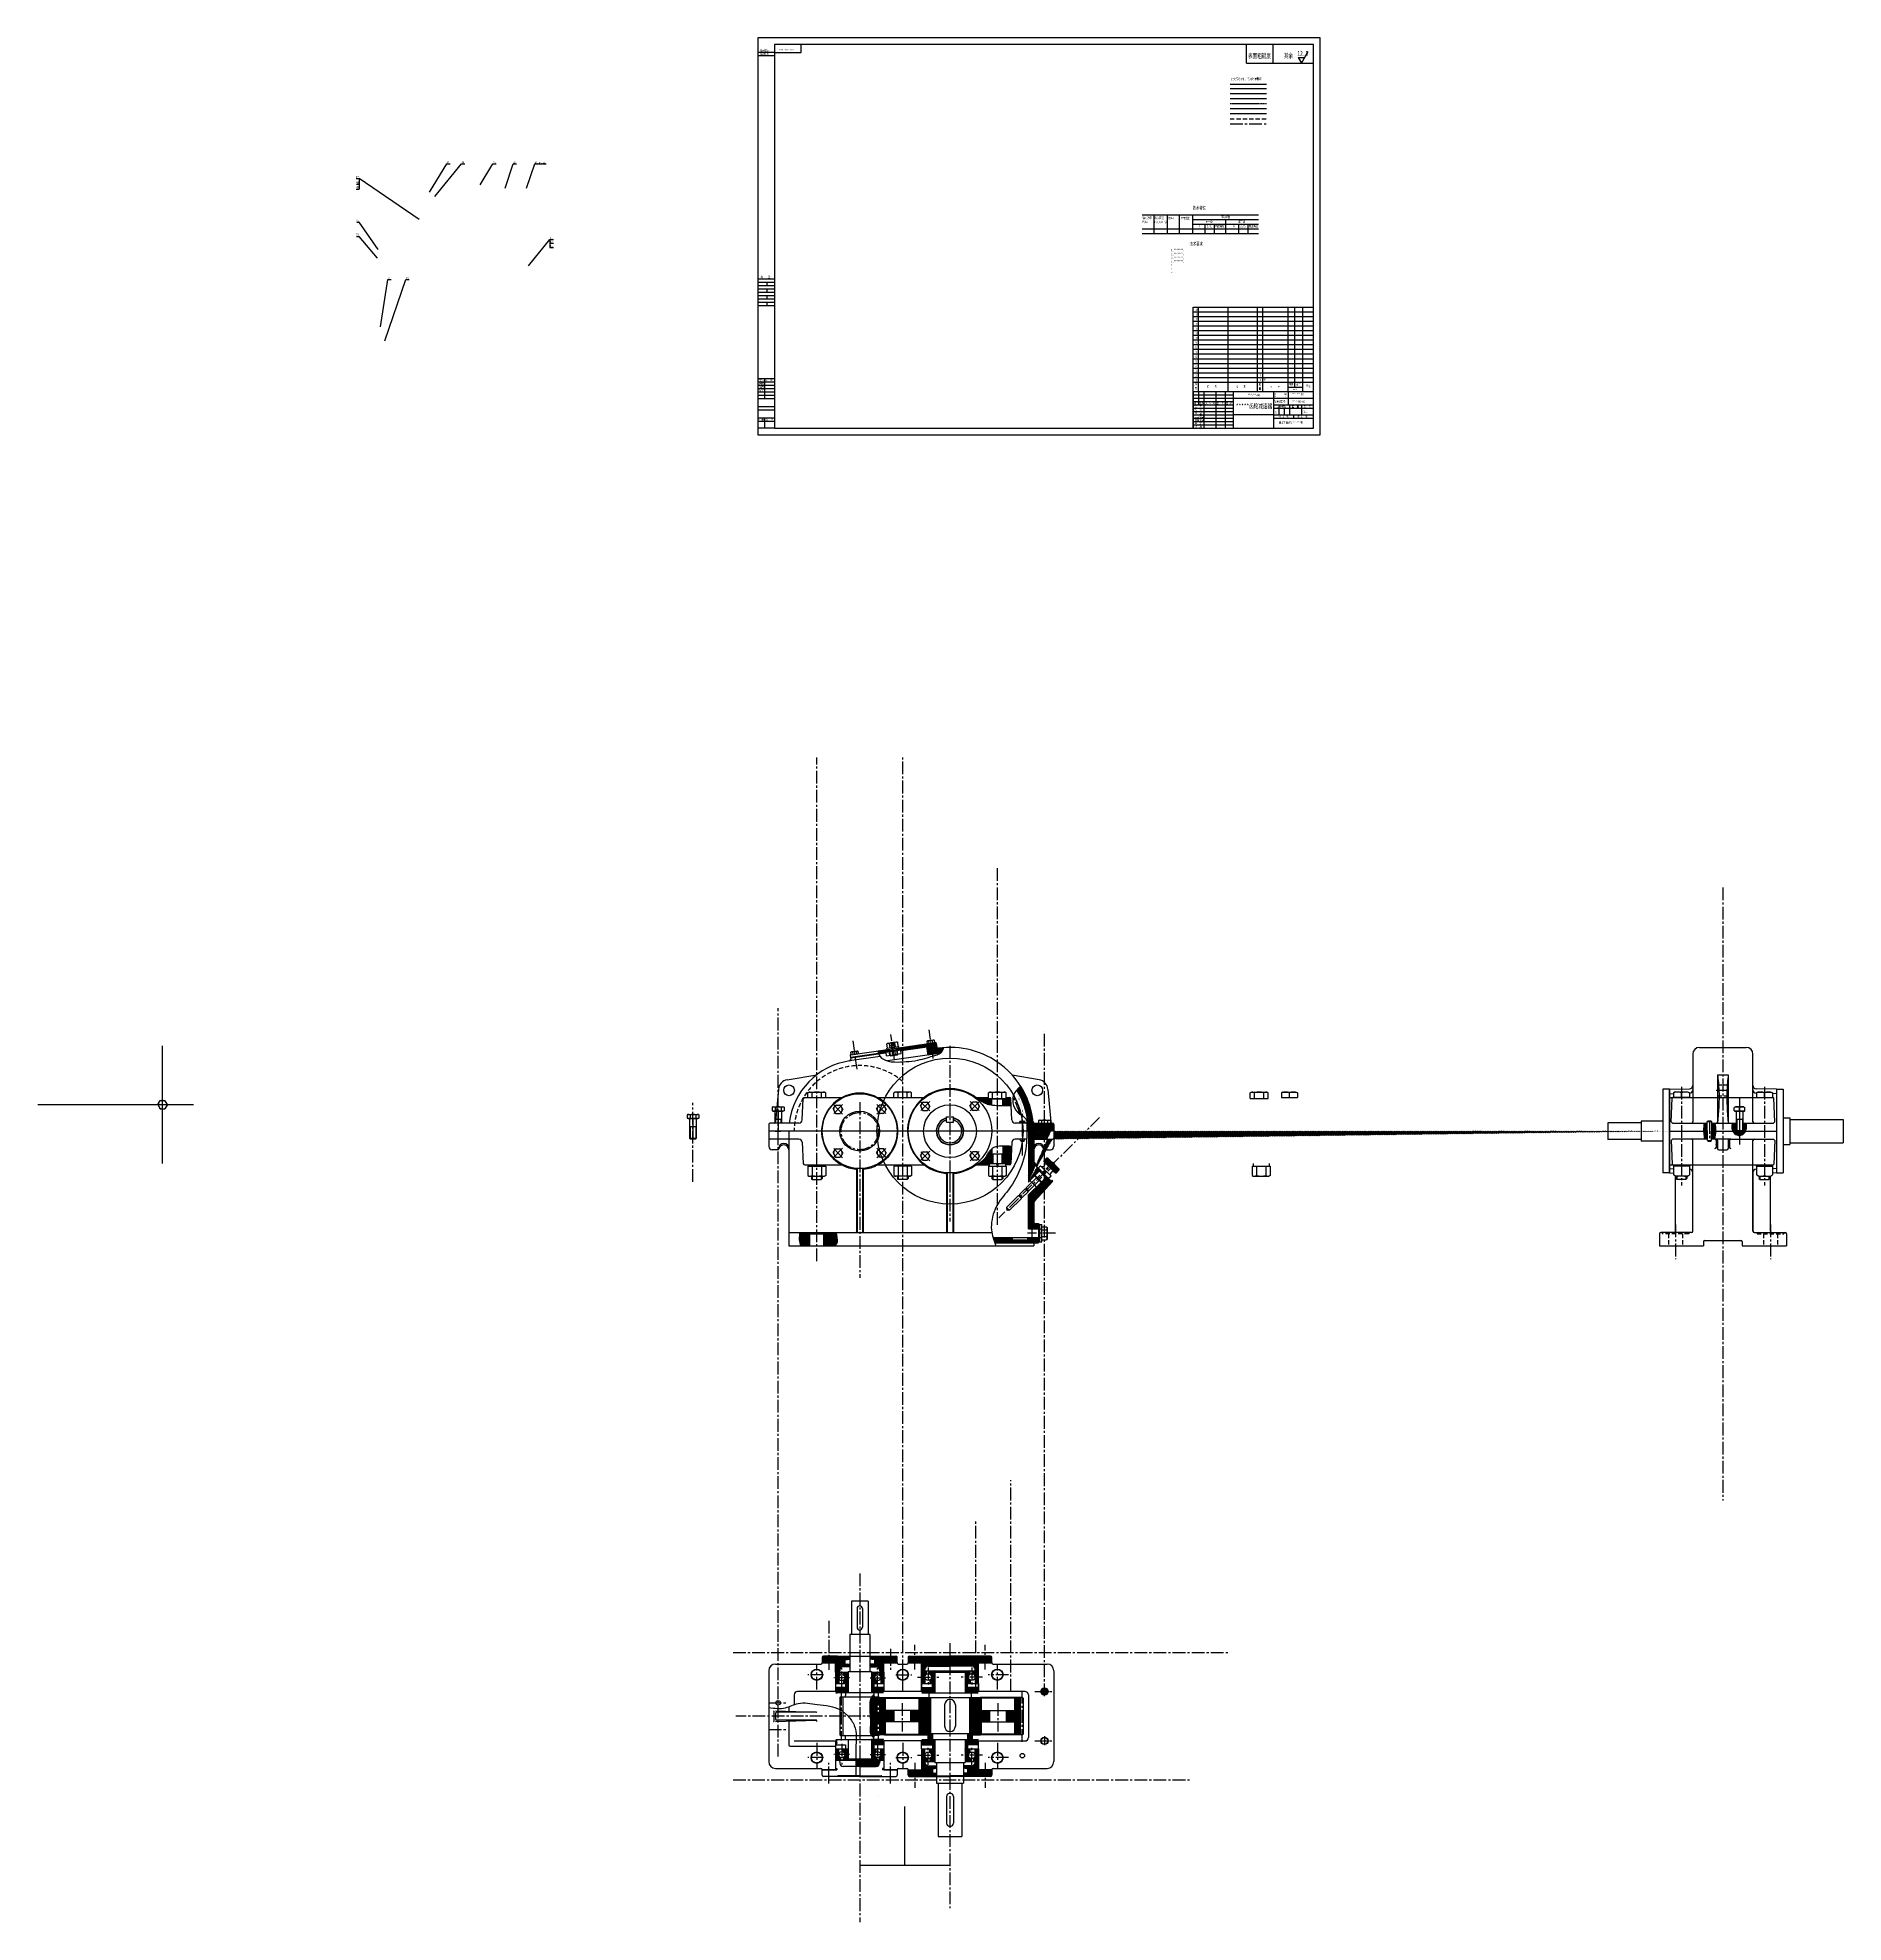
# Model space of a CAD drawing. Header units: inches. Extents: x -1077 to 1623, y -2224 to 594.
import ezdxf

# ---------------------------------------------------------------- set-up
doc = ezdxf.new("R2010")
doc.units = ezdxf.units.IN
doc.header["$MEASUREMENT"] = 0
for name, pattern in [('CENTER2', [28.575, 19.05, -3.175, 3.175, -3.175]), ('DASHED2', [9.525, 6.35, -3.175]), ('PHANTOM2', [1.25, 0.625, -0.125, 0.125, -0.125, 0.125, -0.125])]:
    doc.linetypes.add(name, pattern=pattern)
for name, color, linetype in [('中心线', 10, 'CENTER2'), ('剖面层', 4, 'Continuous'), ('双点划线', 114, 'PHANTOM2'), ('批注层', 1, 'Continuous'), ('文字层', 7, 'Continuous'), ('标注层', 7, 'Continuous'), ('粗实线', 5, 'Continuous'), ('细实线', 7, 'Continuous'), ('虚线', 220, 'DASHED2')]:
    doc.layers.add(name, color=color, linetype=linetype)
doc.styles.add('仿宋3', font='', dxfattribs={"width": 0.7, "height": 3})
doc.styles.add('仿宋3.5', font='', dxfattribs={"width": 0.7, "height": 3.5})
doc.styles.add('仿宋5', font='', dxfattribs={"width": 0.7, "height": 5})
doc.styles.add('仿宋7', font='', dxfattribs={"width": 0.7, "height": 7})
doc.styles.get('仿宋3').set_extended_font_data('FangSong_GB2312')
doc.styles.get('仿宋3.5').set_extended_font_data('FangSong')
doc.styles.get('仿宋5').set_extended_font_data('FangSong')
doc.styles.get('仿宋7').set_extended_font_data('FangSong')

msp = doc.modelspace()

# ---------------------------------------------------------------- hatches: boundary and pattern name
at = {"layer": '剖面层'}
h = msp.add_hatch(dxfattribs=at)
h.set_pattern_fill('ANSI31', color=256, scale=10, angle=90)
edge = h.paths.add_edge_path()
edge.add_line((195.4, -918.8), (179.4, -921.1))
edge.add_spline(control_points=[(179.4, -921.1), (179.8, -922.4), (180.1, -923.7), (180.6, -924.9)], knot_values=[0, 0, 0, 0, 3.936303, 3.936303, 3.936303, 3.936303], degree=3, periodic=0)
edge.add_line((180.6, -924.9), (195.9, -922.7))
edge.add_line((195.9, -922.7), (195.4, -918.8))
h.paths.add_polyline_path([(259.8, -913.6), (259.2, -909.6), (216.8, -915.7), (216.8, -919.7)])
h.paths.add_polyline_path([(266.8, -909.5, 0.414214), (265.7, -908.7), (259.2, -909.6), (259.8, -913.6), (267.2, -912.5)])
h.paths.add_polyline_path([(216.8, -915.7), (209.2, -916.8), (209.8, -920.7), (216.8, -919.7)])
h = msp.add_hatch(dxfattribs=at)
h.set_pattern_fill('ANSI31', color=256, scale=10)
edge = h.paths.add_edge_path()
edge.add_spline(control_points=[(272, -924.9), (273.8, -923.9), (276.6, -921.5), (277.8, -917.9), (278.4, -916.3)], knot_values=[101.612677, 101.612677, 101.612677, 101.612677, 107.529221, 112.732187, 112.732187, 112.732187, 112.732187], degree=3, periodic=0)
edge.add_arc((287.5, -1041.1), 125.2, 94.1804, 98.0815)
edge.add_arc((269.6, -915.2), 2, 188.1645, 278.0815, ccw=False)
edge.add_line((267.6, -915.5), (267.4, -913.5))
edge.add_line((267.4, -913.5), (259.9, -914.6))
edge.add_line((259.9, -914.6), (261.6, -926.4))
edge.add_line((261.6, -926.4), (270.9, -925.1))
edge.add_arc((287.5, -1041.1), 117.2, 97.5796, 98.1645, ccw=False)
h.paths.add_polyline_path([(259.9, -914.6), (252.5, -915.6), (254.2, -927.5), (261.6, -926.4)])
h = msp.add_hatch(dxfattribs=at)
h.set_pattern_fill('ANSI31', color=256, scale=10)
edge = h.paths.add_edge_path()
edge.add_spline(control_points=[(393, -973.7), (391, -975.6), (389.1, -977.6), (387.3, -979.7)], knot_values=[0, 0, 0, 0, 8.258009, 8.258009, 8.258009, 8.258009], degree=3, periodic=0)
edge.add_arc((287.5, -1041.1), 117.2, 0, 31.6061, ccw=False)
edge.add_line((404.7, -1041.1), (428.7, -1041.1))
edge.add_line((428.7, -1041.1), (428.7, -1029.1))
edge.add_line((428.7, -1029.1), (413.9, -1029.1))
edge.add_arc((413.9, -1027.1), 2, 186.3203, 270, ccw=False)
edge.add_arc((287.5, -1041.1), 125.2, 6.3203, 32.5751)
h.paths.add_polyline_path([(442.7, -1031.1, 0.414214), (440.7, -1029.1), (428.7, -1029.1), (428.7, -1041.1), (442.7, -1041.1)])
h = msp.add_hatch(dxfattribs=at)
h.set_pattern_fill('ANSI31', color=256, scale=10)
edge = h.paths.add_edge_path()
edge.add_line((349.3, -992.8), (341.3, -992.8))
edge.add_line((341.3, -992.8), (341.3, -990.8))
edge.add_line((341.3, -990.8), (326.3, -990.8))
edge.add_spline(control_points=[(326.3, -990.8), (329.3, -992.9), (333.7, -996), (340.7, -999.8), (345.5, -1001.2), (348.6, -1001.8), (349.3, -1001.8)], knot_values=[0, 0, 0, 0, 11.029646, 16.262403, 23.884622, 25.775858, 25.775858, 25.775858, 25.775858], degree=3, periodic=0)
edge.add_line((349.3, -1001.8), (349.3, -992.8))
edge = h.paths.add_edge_path()
edge.add_arc((376.4, -992.8), 2, 2.8624, 90)
edge.add_line((376.4, -990.8), (375.3, -990.8))
edge.add_line((375.3, -990.8), (375.3, -992.8))
edge.add_line((375.3, -992.8), (367.3, -992.8))
edge.add_line((367.3, -992.8), (367.3, -1003))
edge.add_spline(control_points=[(367.3, -1003), (369.9, -1003), (373.7, -1002.9), (377.6, -1002.7), (378.8, -1002.6)], knot_values=[43.816511, 43.816511, 43.816511, 43.816511, 51.701715, 55.414499, 55.414499, 55.414499, 55.414499], degree=3, periodic=0)
edge.add_line((378.8, -1002.6), (378.3, -992.7))
h = msp.add_hatch(dxfattribs=at)
h.set_pattern_fill('ANSI31', color=256, scale=10, angle=90)
edge = h.paths.add_edge_path()
edge.add_line((414.7, -1053.1), (440.7, -1053.1))
edge.add_line((1363.2, -1041.1), (1523.2, -1041.1))
edge.add_line((404.7, -1041.1), (404.7, -1117.3))
edge.add_arc((440.7, -1051.1), 2, 270, 360)
edge.add_line((442.7, -1031.1), (442.7, -1051.1))
edge.add_arc((414.7, -1055.1), 2, 90, 180)
edge.add_line((412.7, -1055.1), (412.7, -1086.1))
edge.add_line((417, -1091.3), (413.3, -1087.5))
edge.add_arc((414.7, -1086.1), 2, 180, 225)
edge.add_line((417, -1091.3), (415.6, -1092.7))
edge.add_line((415.6, -1092.7), (421.6, -1098.7))
edge.add_line((421.6, -1098.7), (406, -1114.3))
edge.add_line((406, -1114.3), (406.9, -1115.1))
edge.add_line((404.7, -1117.3), (406.9, -1115.1))
h = msp.add_hatch(dxfattribs=at)
h.set_pattern_fill('ANSI31', color=256, scale=10)
edge = h.paths.add_edge_path()
edge.add_line((1419.7, -1029.1), (1415, -1029.1))
edge.add_spline(control_points=[(1415, -1029.1), (1414.7, -1031.8), (1414.3, -1035.8), (1414.4, -1039.8), (1414.4, -1041.1)], knot_values=[0, 0, 0, 0, 8.118034, 12.036974, 12.036974, 12.036974, 12.036974], degree=3, periodic=0)
edge.add_line((1414.4, -1041.1), (1420, -1041.1))
edge.add_line((1420, -1041.1), (1419.7, -1029.1))
edge = h.paths.add_edge_path()
edge.add_spline(control_points=[(1432.2, -1041.1), (1432.3, -1037.1), (1431.7, -1033.1), (1431.1, -1029.1)], knot_values=[0, 0, 0, 0, 12.05376, 12.05376, 12.05376, 12.05376], degree=3, periodic=0)
edge.add_line((1431.1, -1029.1), (1426.8, -1029.1))
edge.add_line((1426.8, -1029.1), (1426.5, -1041.1))
edge.add_line((1426.5, -1041.1), (1432.2, -1041.1))
edge = h.paths.add_edge_path()
edge.add_line((1463.2, -1029.1), (1457.2, -1029.1))
edge.add_spline(control_points=[(1457.2, -1029.1), (1456.8, -1031.6), (1456.2, -1035.6), (1457.5, -1039.7), (1458.2, -1041.1)], knot_values=[0, 0, 0, 0, 7.606423, 12.065986, 12.065986, 12.065986, 12.065986], degree=3, periodic=0)
edge.add_line((1458.2, -1041.1), (1463.2, -1041.1))
edge.add_line((1463.2, -1041.1), (1463.2, -1029.1))
edge = h.paths.add_edge_path()
edge.add_spline(control_points=[(1477.2, -1041.1), (1477.9, -1039.5), (1478.9, -1035.4), (1478.7, -1031.4), (1478.5, -1029.1)], knot_values=[35.95415, 35.95415, 35.95415, 35.95415, 41.049088, 48.01354, 48.01354, 48.01354, 48.01354], degree=3, periodic=0)
edge.add_line((1478.5, -1029.1), (1473.2, -1029.1))
edge.add_line((1473.2, -1029.1), (1473.2, -1041.1))
edge.add_line((1473.2, -1041.1), (1477.2, -1041.1))
h = msp.add_hatch(dxfattribs=at)
h.set_pattern_fill('ANSI31', color=256, scale=10, angle=90)
edge = h.paths.add_edge_path()
edge.add_line((1420, -1041.1), (1414.4, -1041.1))
edge.add_spline(control_points=[(1414.4, -1041.1), (1414.6, -1045.1), (1415.1, -1049.1), (1415.6, -1053.1)], knot_values=[12.036974, 12.036974, 12.036974, 12.036974, 24.069677, 24.069677, 24.069677, 24.069677], degree=3, periodic=0)
edge.add_line((1415.6, -1053.1), (1420.2, -1053.1))
edge.add_line((1420.2, -1053.1), (1420, -1041.1))
edge = h.paths.add_edge_path()
edge.add_spline(control_points=[(1430.5, -1053.1), (1431.3, -1049.1), (1432.1, -1045.1), (1432.2, -1041.1)], knot_values=[0, 0, 0, 0, 12.117168, 12.117168, 12.117168, 12.117168], degree=3, periodic=0)
edge.add_line((1432.2, -1041.1), (1426.5, -1041.1))
edge.add_line((1426.5, -1041.1), (1426.3, -1053.1))
edge.add_line((1426.3, -1053.1), (1430.5, -1053.1))
edge = h.paths.add_edge_path()
edge.add_line((1468.2, -1041.1), (1464, -1041.1))
edge.add_line((1464, -1041.1), (1458.2, -1041.1))
edge.add_spline(control_points=[(1458.2, -1041.1), (1459.2, -1043.2), (1462.1, -1046.6), (1466.3, -1047.7), (1468.2, -1047.6)], knot_values=[12.065986, 12.065986, 12.065986, 12.065986, 18.848784, 24.5216, 24.5216, 24.5216, 24.5216], degree=3, periodic=0)
edge.add_line((1468.2, -1047.6), (1468.2, -1041.1))
edge = h.paths.add_edge_path()
edge.add_spline(control_points=[(1468.2, -1047.6), (1470.6, -1047.4), (1474.4, -1045.7), (1476.5, -1042.5), (1477.2, -1041.1)], knot_values=[24.5216, 24.5216, 24.5216, 24.5216, 31.435307, 35.95415, 35.95415, 35.95415, 35.95415], degree=3, periodic=0)
edge.add_line((1477.2, -1041.1), (1468.2, -1041.1))
edge.add_line((1468.2, -1041.1), (1468.2, -1047.6))
h = msp.add_hatch(dxfattribs=at)
h.set_pattern_fill('ANSI31', color=256, scale=10, angle=90)
edge = h.paths.add_edge_path()
edge.add_spline(control_points=[(349.3, -1068.4), (348.4, -1069.3), (346.4, -1071.6), (343.6, -1075.5), (340.7, -1081.5), (334.6, -1087.1), (329.1, -1089.9), (326.3, -1091.4)], knot_values=[0, 0, 0, 0, 3.718349, 8.765254, 14.62229, 23.452503, 33.044541, 33.044541, 33.044541, 33.044541], degree=3, periodic=0)
edge.add_line((326.3, -1091.4), (341.3, -1091.4))
edge.add_line((341.3, -1091.4), (341.3, -1089.4))
edge.add_line((341.3, -1089.4), (349.3, -1089.4))
edge.add_line((349.3, -1089.4), (349.3, -1068.4))
edge = h.paths.add_edge_path()
edge.add_spline(control_points=[(379.6, -1064.2), (379, -1064), (376.3, -1063), (372, -1063.1), (368.5, -1063.1), (367.3, -1063.1)], knot_values=[52.330758, 52.330758, 52.330758, 52.330758, 54.25632, 61.063325, 64.819954, 64.819954, 64.819954, 64.819954], degree=3, periodic=0)
edge.add_line((367.3, -1063.1), (367.3, -1089.4))
edge.add_line((367.3, -1089.4), (375.3, -1089.4))
edge.add_line((375.3, -1089.4), (375.3, -1091.4))
edge.add_line((375.3, -1091.4), (376.4, -1091.4))
edge.add_arc((376.4, -1089.4), 2, 270, 357.1376)
edge.add_line((378.3, -1089.5), (379.6, -1064.2))
h = msp.add_hatch(dxfattribs=at)
h.set_pattern_fill('ANSI31', color=256, scale=10, angle=90)
h.paths.add_polyline_path([(428.7, -1114.3), (417.4, -1125.6), (416.5, -1124.7), (404.7, -1136.6), (404.7, -1187.3), (409.7, -1187.3), (411.2, -1185.8), (419.7, -1185.8), (419.7, -1179.3), (414.7, -1179.3, -0.414214), (412.7, -1177.3), (412.7, -1149.2, -0.186755), (414, -1145.8), (428.7, -1129.7)])
h.paths.add_polyline_path([(440.8, -1116.4, 0.400547), (440.7, -1115), (440.3, -1114.6), (438.9, -1116), (432.9, -1110), (428.7, -1114.3), (428.7, -1129.7)])
h = msp.add_hatch(dxfattribs=at)
h.set_pattern_fill('ANSI31', color=256, scale=10, angle=90)
edge = h.paths.add_edge_path()
edge.add_spline(control_points=[(115.6, -1212.6), (116.8, -1210.8), (119.7, -1206.8), (118.1, -1199.6), (117.5, -1194.8), (117.3, -1192.6)], knot_values=[0, 0, 0, 0, 6.315399, 14.096505, 20.848728, 20.848728, 20.848728, 20.848728], degree=3, periodic=0)
edge.add_line((117.3, -1192.6), (108.3, -1192.6))
edge.add_line((108.3, -1192.6), (108.3, -1194.6))
edge.add_line((108.3, -1194.6), (98.8, -1194.6))
edge.add_line((98.8, -1194.6), (98.8, -1212.6))
edge.add_line((98.8, -1212.6), (115.6, -1212.6))
edge = h.paths.add_edge_path()
edge.add_line((77.8, -1194.6), (68.3, -1194.6))
edge.add_line((68.3, -1194.6), (68.3, -1192.6))
edge.add_line((68.3, -1192.6), (63.2, -1192.6))
edge.add_spline(control_points=[(63.2, -1192.6), (62.5, -1196.1), (61.2, -1202.9), (63.3, -1209.4), (64.3, -1212.6)], knot_values=[0, 0, 0, 0, 10.473826, 20.322939, 20.322939, 20.322939, 20.322939], degree=3, periodic=0)
edge.add_line((64.3, -1212.6), (77.8, -1212.6))
edge.add_line((77.8, -1212.6), (77.8, -1194.6))
h = msp.add_hatch(dxfattribs=at)
h.set_pattern_fill('ANSI31', color=256, scale=10, angle=90)
edge = h.paths.add_edge_path()
edge.add_line((379.7, -1200.3), (351.8, -1200.3))
edge.add_spline(control_points=[(351.8, -1200.3), (352.6, -1202.9), (353.5, -1205.6), (354.5, -1208.3)], knot_values=[248.323793, 248.323793, 248.323793, 248.323793, 256.691264, 256.691264, 256.691264, 256.691264], degree=3, periodic=0)
edge.add_line((354.5, -1208.3), (419.7, -1208.3))
edge.add_line((419.7, -1208.3), (419.7, -1201.8))
edge.add_line((419.7, -1201.8), (411.2, -1201.8))
edge.add_line((411.2, -1201.8), (409.7, -1200.3))
edge.add_line((409.7, -1200.3), (404.7, -1200.3))
edge.add_arc((400.7, -1200.3), 4, 270, 360, ccw=False)
edge.add_line((400.7, -1204.3), (383.7, -1204.3))
edge.add_arc((383.7, -1200.3), 4, 180, 270, ccw=False)
h = msp.add_hatch(dxfattribs=at)
h.set_pattern_fill('ANSI31', color=256, scale=10, angle=90)
h.paths.add_polyline_path([(198.5, -1826), (185.5, -1826, -0.414214), (184.5, -1827), (168, -1827), (168, -1830.7), (174.5, -1831.5), (174.5, -1837.5), (168, -1838.3), (168, -1842), (177.3, -1842, -0.399656), (182.3, -1846.8), (182.5, -1850), (188.5, -1850), (188.5, -1837.6), (186.5, -1837.6), (186.5, -1835.6), (198.5, -1835.6)])
h.paths.add_polyline_path([(208.5, -1828, 0.414214), (206.5, -1826), (198.5, -1826), (198.5, -1835.6), (203, -1835.6), (208.5, -1835.6)])
h.paths.add_polyline_path([(130.5, -1831.5), (137, -1830.7), (137, -1827), (120.5, -1827, -0.414214), (119.5, -1826), (106.5, -1826), (106.5, -1835.6), (118.5, -1835.6), (118.5, -1837.6), (116.5, -1837.6), (116.5, -1850), (122.5, -1850), (122.7, -1846.8, -0.399656), (127.7, -1842), (137, -1842), (137, -1838.3), (130.5, -1837.5)])
h.paths.add_polyline_path([(106.5, -1826), (98.5, -1826, 0.414214), (96.5, -1828), (96.5, -1835.6), (102, -1835.6), (106.5, -1835.6)])
h = msp.add_hatch(dxfattribs=at)
h.set_pattern_fill('ANSI31', color=256, scale=10)
h.paths.add_polyline_path([(287.5, -1827), (249, -1827, -0.414214), (248, -1826), (235, -1826), (235, -1835.6), (247, -1835.6), (247, -1837.6), (245, -1837.6), (245, -1848), (250, -1848), (250, -1846, -0.414214), (255, -1841), (287.5, -1841)])
h.paths.add_polyline_path([(235, -1826), (227, -1826, 0.414214), (225, -1828), (225, -1835.6), (235, -1835.6)])
h.paths.add_polyline_path([(326.3, -1827, -0.063254), (326, -1827), (287.5, -1827), (287.5, -1841), (320, -1841, -0.414214), (325, -1846), (325, -1848), (326.3, -1848)])
h.paths.add_polyline_path([(340, -1826), (327, -1826, -0.341999), (326.3, -1827), (326.3, -1848), (330, -1848), (330, -1837.6), (328, -1837.6), (328, -1835.6), (340, -1835.6)])
h.paths.add_polyline_path([(350, -1828, 0.414214), (348, -1826), (340, -1826), (340, -1835.6), (350, -1835.6)])
h = msp.add_hatch(dxfattribs=at)
h.set_pattern_fill('ANSI31', color=256, scale=10)
h.paths.add_polyline_path([(135, -1850), (128.1, -1850), (128.1, -1854.5, -0.266857), (130.4, -1858.5), (135, -1858.5)])
h.paths.add_polyline_path([(135, -1858.5), (130.4, -1858.5, -0.266857), (128.1, -1862.5), (128.1, -1867), (135, -1867)])
h.paths.add_polyline_path([(121.1, -1858.5), (116.5, -1858.5), (116.5, -1867), (121.1, -1867)])
h.paths.add_polyline_path([(123.4, -1854.5), (123.4, -1850), (116.5, -1850), (116.5, -1858.5), (121.1, -1858.5, -0.267949)])
h.paths.add_polyline_path([(176.9, -1850), (170, -1850), (170, -1858.5), (174.6, -1858.5, -0.266857), (176.9, -1854.5)])
h.paths.add_polyline_path([(188.5, -1850), (181.6, -1850), (181.6, -1854.5, -0.267949), (183.9, -1858.5), (188.5, -1858.5)])
h.paths.add_polyline_path([(188.5, -1858.5), (183.9, -1858.5), (183.9, -1867), (188.5, -1867)])
h.paths.add_polyline_path([(176.9, -1862.5, -0.266857), (174.6, -1858.5), (170, -1858.5), (170, -1867), (176.9, -1867)])
h = msp.add_hatch(dxfattribs=at)
h.set_pattern_fill('ANSI31', color=256, scale=10, angle=90)
h.paths.add_polyline_path([(265, -1857.5), (260, -1857.5, -0.266598), (257.5, -1861.8), (257.5, -1867), (265, -1867)])
h.paths.add_polyline_path([(265, -1848), (257.5, -1848), (257.5, -1853.2, -0.265239), (260, -1857.5), (265, -1857.5)])
h.paths.add_polyline_path([(252.5, -1848), (245, -1848), (245, -1857.5), (250, -1857.5, -0.265967), (252.5, -1853.2)])
h.paths.add_polyline_path([(250, -1857.5), (245, -1857.5), (245, -1867), (250, -1867)])
h.paths.add_polyline_path([(317.5, -1861.8, -0.266598), (315, -1857.5), (310, -1857.5), (310, -1867), (317.5, -1867)])
h.paths.add_polyline_path([(317.5, -1853.2), (317.5, -1848), (310, -1848), (310, -1857.5), (315, -1857.5, -0.265239)])
h.paths.add_polyline_path([(330, -1857.5), (326.3, -1857.5), (326.3, -1867), (330, -1867)])
h.paths.add_polyline_path([(330, -1848), (326.3, -1848), (326.3, -1857.5), (330, -1857.5)])
h.paths.add_polyline_path([(326.3, -1848), (322.5, -1848), (322.5, -1853.2, -0.265967), (325, -1857.5), (326.3, -1857.5)])
h.paths.add_polyline_path([(326.3, -1857.5), (325, -1857.5), (325, -1867), (326.3, -1867)])
h = msp.add_hatch(dxfattribs=at)
h.set_pattern_fill('ANSI31', color=256, scale=10, angle=90)
h.paths.add_polyline_path([(188, -1879), (186.3, -1878), (188, -1877), (186.3, -1876), (188, -1875), (186.3, -1874), (188, -1873), (173.5, -1873), (173.5, -1867), (170, -1867), (170, -1881), (188, -1881), (186.3, -1880)])
h.paths.add_polyline_path([(135, -1867), (131.5, -1867), (131.5, -1873), (117, -1873), (118.7, -1874), (117, -1875), (118.7, -1876), (117, -1877), (118.7, -1878), (117, -1879), (118.7, -1880), (117, -1881), (135, -1881)])
h = msp.add_hatch(dxfattribs=at)
h.set_pattern_fill('ANSI31', color=256, scale=10)
edge = h.paths.add_edge_path()
edge.add_line((177.8, -1887), (175.5, -1887))
edge.add_arc((175.5, -1885), 2, 180, 270, ccw=False)
edge.add_line((173.5, -1885), (173.5, -1884))
edge.add_spline(control_points=[(173.5, -1884), (172.5, -1885), (171.5, -1885.9), (170.7, -1887)], knot_values=[0, 0, 0, 0, 4.120463, 4.120463, 4.120463, 4.120463], degree=3, periodic=0)
edge.add_spline(control_points=[(170.7, -1887), (168.3, -1890.2), (166.1, -1905.7), (170.1, -1923.1), (167.1, -1940.4), (170, -1944.5), (170.5, -1945)], knot_values=[4.120463, 4.120463, 4.120463, 4.120463, 16.242757, 47.468529, 60.891979, 63.045472, 63.045472, 63.045472, 63.045472], degree=3, periodic=0)
edge.add_spline(control_points=[(170.5, -1945), (171.4, -1946.1), (172.4, -1947.1), (173.5, -1948)], knot_values=[63.045472, 63.045472, 63.045472, 63.045472, 67.212652, 67.212652, 67.212652, 67.212652], degree=3, periodic=0)
edge.add_line((173.5, -1948), (173.5, -1947))
edge.add_arc((175.5, -1947), 2, 90, 180, ccw=False)
edge.add_line((175.5, -1945), (177.8, -1945))
edge.add_line((177.8, -1945), (177.8, -1887))
h = msp.add_hatch(dxfattribs=at)
h.set_pattern_fill('ANSI31', color=256, scale=10, angle=90)
h.paths.add_polyline_path([(258.5, -1889), (257.5, -1888), (256, -1888), (242.1, -1888), (241.1, -1889), (241.1, -1907.6), (228.5, -1907.6), (228.5, -1924.4), (241.1, -1924.4), (241.1, -1943), (242.1, -1944), (257.5, -1944), (258.5, -1943)])
h.paths.add_polyline_path([(203.4, -1907.6), (190.8, -1907.6), (190.8, -1889), (189.8, -1888), (182.8, -1888), (182.8, -1944), (189.8, -1944), (190.8, -1943), (190.8, -1924.4), (203.4, -1924.4)])
h.paths.add_polyline_path([(346.5, -1907.6), (333.9, -1907.6), (333.9, -1889), (332.9, -1888), (317.5, -1888), (316.5, -1889), (316.5, -1943), (317.5, -1944), (318.5, -1944), (332.9, -1944), (333.9, -1943), (333.9, -1924.4), (346.5, -1924.4)])
h.paths.add_polyline_path([(392.2, -1888), (385.2, -1888), (384.2, -1889), (384.2, -1907.6), (371.6, -1907.6), (371.6, -1924.4), (384.2, -1924.4), (384.2, -1943), (385.2, -1944), (392.2, -1944)])
h = msp.add_hatch(dxfattribs=at)
h.set_pattern_fill('ANSI31', color=256, scale=10)
h.paths.add_polyline_path([(265, -1867), (261.5, -1867), (261.5, -1873), (245.5, -1873), (247.2, -1874), (245.5, -1875), (247.2, -1876), (245.5, -1877), (247.2, -1878), (245.5, -1879), (247.2, -1880), (245.5, -1881), (265, -1881)])
h.paths.add_polyline_path([(313.5, -1873), (313.5, -1867), (310, -1867), (310, -1881), (329.5, -1881), (327.8, -1880), (329.5, -1879), (327.8, -1878), (329.5, -1877), (327.8, -1876), (329.5, -1875), (327.8, -1874), (329.5, -1873)])
h = msp.add_hatch(dxfattribs=at)
h.set_pattern_fill('ANSI31', color=256, scale=10)
edge = h.paths.add_edge_path()
edge.add_arc((428.7, -1879), 5, 0, 360)
h = msp.add_hatch(dxfattribs=at)
h.set_pattern_fill('ANSI31', color=256, scale=10)
h.paths.add_polyline_path([(261.5, -1944), (256.5, -1944), (254.5, -1944), (254.5, -1951), (261.5, -1951)])
h.paths.add_polyline_path([(320.5, -1944), (317.5, -1944), (313.5, -1944), (313.5, -1951), (320.5, -1951)])
h = msp.add_hatch(dxfattribs=at)
h.set_pattern_fill('ANSI31', color=256, scale=10)
h.paths.add_polyline_path([(135, -1973.5), (130.4, -1973.5, -0.266857), (128.1, -1977.5), (128.1, -1982), (135, -1982)])
h.paths.add_polyline_path([(135, -1965), (128.1, -1965), (128.1, -1969.5, -0.266857), (130.4, -1973.5), (135, -1973.5)])
h.paths.add_polyline_path([(121.1, -1965), (116.5, -1965), (116.5, -1973.5), (121.1, -1973.5)])
h.paths.add_polyline_path([(123.4, -1977.5, -0.267949), (121.1, -1973.5), (116.5, -1973.5), (116.5, -1982), (123.4, -1982)])
h = msp.add_hatch(dxfattribs=at)
h.set_pattern_fill('ANSI31', color=256, scale=10, angle=90)
h.paths.add_polyline_path([(186.3, -1956), (188, -1955), (186.3, -1954), (188, -1953), (186.3, -1952), (188, -1951), (170, -1951), (170, -1965), (173.5, -1965), (173.5, -1959), (188, -1959), (186.3, -1958), (188, -1957)])
h.paths.add_polyline_path([(152.5, -1982), (152.5, -1991), (177.3, -1991, 0.399656), (182.3, -1986.3), (182.5, -1982)])
edge = h.paths.add_edge_path()
edge.add_line((152.5, -1982), (146.6, -1982))
edge.add_spline(control_points=[(146.6, -1982), (146.6, -1985), (146.7, -1988), (146.7, -1991)], knot_values=[193.066164, 193.066164, 193.066164, 193.066164, 202.088447, 202.088447, 202.088447, 202.088447], degree=3, periodic=0)
edge.add_line((146.7, -1991), (152.5, -1991))
edge.add_line((152.5, -1991), (152.5, -1982))
h = msp.add_hatch(dxfattribs=at)
h.set_pattern_fill('ANSI31', color=256, scale=10)
h.paths.add_polyline_path([(188.5, -1973.5), (183.9, -1973.5, -0.267949), (181.6, -1977.5), (181.6, -1982), (188.5, -1982)])
h.paths.add_polyline_path([(188.5, -1965), (183.9, -1965), (183.9, -1973.5), (188.5, -1973.5)])
h.paths.add_polyline_path([(176.9, -1965), (170, -1965), (170, -1973.5), (174.6, -1973.5, -0.266857), (176.9, -1969.5)])
h.paths.add_polyline_path([(176.9, -1977.5, -0.266857), (174.6, -1973.5), (170, -1973.5), (170, -1982), (176.9, -1982)])
h = msp.add_hatch(dxfattribs=at)
h.set_pattern_fill('ANSI31', color=256, scale=10)
h.paths.add_polyline_path([(265, -1965), (257.5, -1965), (257.5, -1970.2, -0.266598), (260, -1974.5), (265, -1974.5)])
h.paths.add_polyline_path([(265, -1974.5), (260, -1974.5, -0.265239), (257.5, -1978.8), (257.5, -1984), (265, -1984)])
h.paths.add_polyline_path([(252.5, -1978.8, -0.265967), (250, -1974.5), (245, -1974.5), (245, -1984), (252.5, -1984)])
h.paths.add_polyline_path([(250, -1965), (245, -1965), (245, -1974.5), (250, -1974.5)])
h.paths.add_polyline_path([(317.5, -1965), (310, -1965), (310, -1974.5), (315, -1974.5, -0.266598), (317.5, -1970.2)])
h.paths.add_polyline_path([(317.5, -1978.8, -0.265239), (315, -1974.5), (310, -1974.5), (310, -1984), (317.5, -1984)])
h.paths.add_polyline_path([(330, -1974.5), (325, -1974.5, -0.265967), (322.5, -1978.8), (322.5, -1984), (330, -1984)])
h.paths.add_polyline_path([(330, -1965), (325, -1965), (325, -1974.5), (330, -1974.5)])
h = msp.add_hatch(dxfattribs=at)
h.set_pattern_fill('ANSI31', color=256, scale=10, angle=90)
h.paths.add_polyline_path([(327.8, -1956), (329.5, -1955), (327.8, -1954), (329.5, -1953), (327.8, -1952), (329.5, -1951), (310, -1951), (310, -1965), (313.5, -1965), (313.5, -1959), (329.5, -1959), (327.8, -1958), (329.5, -1957)])
h.paths.add_polyline_path([(265, -1951), (245.5, -1951), (247.2, -1952), (245.5, -1953), (247.2, -1954), (245.5, -1955), (247.2, -1956), (245.5, -1957), (247.2, -1958), (245.5, -1959), (261.5, -1959), (261.5, -1965), (265, -1965)])
h = msp.add_hatch(dxfattribs=at)
h.set_pattern_fill('ANSI31', color=256, scale=10, angle=90)
h.paths.add_polyline_path([(261.5, -1994.5), (267, -1993.8), (267, -1990), (255.1, -1990, -0.399656), (250.1, -1985.3), (250, -1984), (245, -1984), (245, -1994.4), (247, -1994.4), (247, -1996.4), (235, -1996.4), (235, -2006), (248, -2006, -0.414214), (249, -2005), (267, -2005), (267, -2001.2), (261.5, -2000.5)])
h.paths.add_polyline_path([(328, -1994.4), (330, -1994.4), (330, -1984), (325, -1984), (324.9, -1985.3, -0.399656), (319.9, -1990), (308, -1990), (308, -1993.8), (313.5, -1994.5), (313.5, -2000.5), (308, -2001.2), (308, -2005), (326, -2005, -0.414214), (327, -2006), (340, -2006), (340, -1996.4), (328, -1996.4)])
h.paths.add_polyline_path([(235, -1996.4), (225, -1996.4), (225, -2004, 0.414214), (227, -2006), (235, -2006)])
h.paths.add_polyline_path([(350, -1996.4), (340, -1996.4), (340, -2006), (348, -2006, 0.414214), (350, -2004)])
at = {"layer": '细实线'}
h = msp.add_hatch(dxfattribs=at)
h.set_pattern_fill('ANSI37', color=256, scale=10, angle=45)
h.set_pattern_definition([(90, (1856.707, -1201.0743), (-1.25, 2e-16), []), (180, (1856.707, -1201.0743), (-3e-16, -1.25), [])])
h.paths.add_polyline_path([(432.4, -1080.8), (427.8, -1085.5), (446.1, -1103.9), (450.8, -1099.2)])

# ---------------------------------------------------------------- linework, layer by layer
at = {"layer": '中心线'}
for p, q in [((706.3, 465.4), (761, 465.4)), ((88.3, -1235.6), (88.3, -482.3)), ((216.8, -1879), (216.8, -482.3)), ((358.3, -1181.4), (358.3, -647.5)), ((1443.2, -676.9), (1443.2, -1593.4)), ((30.5, -1976.3), (30.5, -857)), ((204.7, -934.6), (199.2, -896.4)), ((262.5, -932.3), (256.4, -889.6)), ((428.7, -1886.1), (428.7, -891.9)), ((148.6, -948.6), (142.5, -905.9)), ((198.9, -913.2), (204.3, -912.4)), ((287.5, -913.7), (287.5, -1176)), ((1381.2, -974.8), (1381.2, -1122.4)), ((1433.2, -980.1), (1453.2, -980.1)), ((1505.2, -974.8), (1505.2, -1122.4)), ((-96.8, -1116.8), (-96.8, -999)), ((127, -1015.5), (113, -1001.4)), ((127, -1001.4), (113, -1015.5)), ((152.5, -998), (152.5, -1260.7)), ((178, -1015.5), (192, -1001.4)), ((178, -1001.4), (192, -1015.5)), ((257.5, -1011), (243.3, -996.9)), ((257.5, -996.9), (243.3, -1011)), ((317.6, -1011), (331.7, -996.9)), ((317.6, -996.9), (331.7, -1011)), ((1468.2, -990.8), (1468.2, -1061.1)), ((-96.8, -1021.9), (-96.8, -1016)), ((511.1, -1020.5), (360.7, -1170.9)), ((395.7, -1077.6), (395.7, -1015.4)), ((1423.2, -1026.1), (1423.2, -1056.1)), ((127, -1066.7), (113, -1080.8)), ((127, -1080.8), (113, -1066.7)), ((178, -1066.7), (192, -1080.8)), ((178, -1080.8), (192, -1066.7)), ((257.5, -1071.1), (243.3, -1085.3)), ((257.5, -1085.3), (243.3, -1071.1)), ((317.6, -1071.1), (331.7, -1085.3)), ((317.6, -1085.3), (331.7, -1071.1)), ((1372.2, -1180.8), (1372.2, -1232.7)), ((1514.2, -1180.8), (1514.2, -1232.7)), ((445.5, -1193.8), (403.2, -1193.8)), ((378.3, -1879), (378.3, -1563.1)), ((326.3, -1879), (326.3, -1624.7)), ((152.5, -1702.5), (152.5, -2224.2)), ((106.5, -1773.4), (106.5, -1846.5)), ((-36.8, -1821), (705.6, -1821)), ((198.5, -1815.3), (198.5, -1846.5)), ((235, -1846.3), (235, -1809.1)), ((287.5, -1806.8), (287.5, -2203)), ((340, -1846.3), (340, -1809.1)), ((98.6, -1854), (74.8, -1854)), ((88.3, -1876), (88.3, -1837.6)), ((137.1, -1858.5), (114, -1858.5)), ((125.8, -1874.7), (125.8, -1843.6)), ((167.9, -1858.5), (191, -1858.5)), ((179.3, -1874.7), (179.3, -1843.6)), ((206.5, -1854), (230.2, -1854)), ((216.8, -1876), (216.8, -1837.6)), ((239.1, -1857.5), (271, -1857.5)), ((255, -1843.1), (255, -1870.8)), ((335.9, -1857.5), (304, -1857.5)), ((320, -1843.1), (320, -1870.8)), ((375.2, -1854), (344.8, -1854)), ((358.3, -1876), (358.3, -1837.6)), ((124.7, -1881), (124.7, -1952.5)), ((180.3, -1881), (180.3, -1952.5)), ((394.7, -1878.1), (394.7, -1955.3)), ((414.2, -1879), (443.9, -1879)), ((182.8, -1916), (-32.9, -1916)), ((16.5, -1896), (42.5, -1896)), ((216, -1896.6), (216, -1938.7)), ((359, -1896.6), (359, -1938.7)), ((16.5, -1936), (42.5, -1936)), ((88.3, -1956), (88.3, -1994.4)), ((125.8, -1957.4), (125.8, -1988.4)), ((179.3, -1957.4), (179.3, -1988.4)), ((216.8, -1956), (216.8, -1994.4)), ((255, -1988.9), (255, -1961.3)), ((320, -1988.9), (320, -1961.3)), ((358.3, -1956), (358.3, -1994.4)), ((414.2, -1953), (443.9, -1953)), ((428.7, -1945.9), (428.7, -1959.2)), ((98.6, -1978), (74.8, -1978)), ((106.5, -2016.8), (106.5, -1985.5)), ((137.1, -1973.5), (114, -1973.5)), ((167.9, -1973.5), (191, -1973.5)), ((198.5, -2016.8), (198.5, -1985.5)), ((206.5, -1978), (230.2, -1978)), ((235, -1985.8), (235, -2022.9)), ((239.1, -1974.5), (271, -1974.5)), ((335.9, -1974.5), (304, -1974.5)), ((340, -1985.8), (340, -2022.9)), ((375.2, -1978), (344.8, -1978)), ((-36.8, -2011), (645.5, -2011))]:
    msp.add_line(p, q, dxfattribs=at)
msp.add_circle((152.5, -1041.1), 27.8, dxfattribs=at)
msp.add_arc((287.5, -1041.1), 107.2, 13.7706, 28.5064, dxfattribs=at)
at = {"layer": '剖面层'}
msp.add_line((706.3, 502.9), (761, 502.9), dxfattribs=at)
at = {"layer": '双点划线'}
msp.add_line((706.3, 495.4), (761, 495.4), dxfattribs=at)
at = {"layer": '批注层'}
msp.add_line((706.3, 510.4), (761, 510.4), dxfattribs=at)
at = {"layer": '文字层'}
for p, q in [((706.3, 487.9), (761, 487.9)), ((574.9, 329), (748.8, 329)), ((592.3, 329), (592.3, 301)), ((612, 329), (612, 301)), ((630.4, 329), (630.4, 301)), ((650.1, 329), (650.1, 301)), ((650.1, 322), (748.8, 322)), ((650.1, 315), (748.8, 315)), ((668.7, 315), (668.7, 301)), ((682.7, 315), (682.7, 301)), ((699.5, 322), (699.5, 301)), ((718.8, 315), (718.8, 301)), ((733.1, 315), (733.1, 301)), ((574.9, 308), (748.8, 308)), ((574.9, 301), (748.8, 301))]:
    msp.add_line(p, q, dxfattribs=at)
at = {"layer": '标注层'}
for p, q in [((706.3, 524.6), (761, 524.6)), ((-490.8, 363), (-465.1, 405.5)), ((-483, 356.5), (-442.8, 405.5)), ((-414.9, 374.2), (-396.2, 405.5)), ((-377.7, 368.9), (-365.5, 405.4)), ((-345.7, 368.9), (-333.5, 405.4)), ((-506.1, 322), (-595.7, 383.5)), ((-595.7, 383.5), (-595.7, 367.5)), ((-567.6, 277.4), (-595.7, 318.1)), ((-568.5, 264.3), (-595.7, 296.6)), ((-342.7, 252.6), (-310.6, 292.4)), ((-310.6, 292.4), (-310.6, 280.4)), ((-563.8, 161.8), (-553.2, 232.5)), ((-557.6, 140.5), (-526, 232.5))]:
    msp.add_line(p, q, dxfattribs=at)
at = {"layer": '粗实线'}
for p, q in [((25.2, 584), (25.2, 10)), ((831.2, 584), (25.2, 584)), ((730.7, 555.9), (730.7, 584)), ((770.7, 555.9), (770.7, 584)), ((831.2, 10), (831.2, 584)), ((730.7, 555.9), (830.7, 555.9)), ((706.3, 517.9), (761, 517.9)), ((-465.1, 405.5), (-459.7, 405.5)), ((-442.8, 405.5), (-437.8, 405.5)), ((-396.2, 405.5), (-391.2, 405.5)), ((-365.5, 405.4), (-360.5, 405.4)), ((-333.5, 405.4), (-328.5, 405.4)), ((-328.5, 405.4), (-328, 406.2)), ((-328, 406.2), (-327.5, 405.4)), ((-327.5, 405.4), (-322.5, 405.4)), ((-322.5, 405.4), (-322, 406.2)), ((-322, 406.2), (-321.5, 405.4)), ((-321.5, 405.4), (-316.5, 405.4)), ((-600.3, 383.5), (-595.7, 383.5)), ((-600.3, 367.5), (-595.7, 367.5)), ((-599.8, 375.2), (-595.7, 375.2)), ((-599.2, 318.1), (-595.7, 318.1)), ((-600, 296.6), (-595.7, 296.6)), ((-310.6, 292.4), (-305.6, 292.4)), ((-310.6, 286.8), (-305.6, 286.8)), ((-310.6, 280.4), (-305.6, 280.4)), ((-553.2, 232.5), (-548.2, 232.5)), ((-526, 232.5), (-521, 232.5)), ((747.2, 65), (747.2, 93)), ((651.2, 79), (831.2, 79)), ((651.2, 65), (651.2, 10)), ((793.2, 71.6), (815.2, 71.6)), ((25.2, 10), (831.2, 10)), ((-889.9, -1089.6), (-889.9, -913.5)), ((183, -929.6), (137.4, -936.2)), ((138.1, -928), (139, -933.9)), ((267.2, -912.5), (138.5, -931)), ((191.1, -924.4), (138.7, -932)), ((139, -926.9), (265.7, -908.7)), ((140, -922.7), (139.4, -923.2)), ((139.9, -926.7), (139.4, -923.2)), ((140, -922.7), (149.6, -921.3)), ((142.7, -926.3), (142.1, -922.7)), ((148.1, -925.5), (147.6, -921.9)), ((149.6, -921.3), (150.4, -921.6)), ((150.9, -925.2), (150.4, -921.6)), ((192.3, -925.3), (190, -923.6)), ((192.7, -928.3), (192, -923.3)), ((192.7, -928.3), (214.5, -925.2)), ((193.9, -909.9), (192.9, -910.6)), ((193.9, -917), (192.9, -910.6)), ((193.1, -917.1), (210.9, -914.5)), ((193.4, -919), (193.1, -917.1)), ((193.9, -909.9), (208.2, -907.8)), ((270.9, -925.1), (194.1, -936.1)), ((195.9, -922.7), (195.4, -918.8)), ((196.7, -920.6), (208.5, -918.9)), ((197.7, -927.6), (196.7, -920.6)), ((197.9, -916.4), (197, -909.9)), ((198.7, -928.4), (197.3, -918.5)), ((198.7, -928.4), (197.7, -927.6)), ((198.7, -928.4), (208.8, -926.9)), ((206.1, -915.2), (205.2, -908.7)), ((208.8, -926.9), (207.4, -917)), ((208.2, -907.8), (209.3, -908.3)), ((209.5, -925.9), (208.5, -918.9)), ((208.8, -926.9), (209.5, -925.9)), ((209.8, -920.7), (209.2, -916.8)), ((210.2, -914.6), (209.3, -908.3)), ((211.2, -916.5), (210.9, -914.5)), ((214.5, -925.2), (213.8, -920.2)), ((214.1, -922.1), (215.7, -919.9)), ((267.4, -913.5), (214.9, -921)), ((252.4, -914.6), (254.2, -927.5)), ((253.9, -906.3), (253.2, -906.8)), ((253.8, -910.4), (253.2, -906.8)), ((263.4, -905), (253.9, -906.3)), ((256.5, -910), (256, -906.4)), ((262, -909.2), (261.4, -905.6)), ((263.4, -905), (264.2, -905.3)), ((264.7, -908.8), (264.2, -905.3)), ((266.8, -909.5), (267.6, -915.5)), ((1398.2, -925.9), (1398.2, -1027.1)), ((1408.2, -915.9), (1478.2, -915.9)), ((1488.2, -1027.1), (1488.2, -925.9)), ((44.2, -964.3), (88.3, -956.8)), ((204.7, -934.6), (204.7, -934.6)), ((420.7, -964.3), (380.7, -957.5)), ((1435.2, -956.8), (1435.2, -1027.1)), ((1435.2, -956.8), (1451.2, -956.8)), ((1451.2, -956.8), (1451.2, -1027.1)), ((30.9, -978.7), (26.5, -1027.3)), ((74.9, -983.8), (76.6, -982.8)), ((74.9, -990.8), (74.9, -983.8)), ((76.6, -982.8), (99.9, -982.8)), ((81.3, -990.8), (81.3, -983.8)), ((95.2, -990.8), (95.2, -983.8)), ((101.6, -983.8), (99.9, -982.8)), ((101.6, -990.8), (101.6, -983.8)), ((203.4, -983.8), (205.1, -982.8)), ((203.4, -990.8), (203.4, -983.8)), ((228.4, -982.8), (205.1, -982.8)), ((209.8, -990.8), (209.8, -983.8)), ((223.7, -990.8), (223.7, -983.8)), ((230.1, -983.8), (228.4, -982.8)), ((230.1, -990.8), (230.1, -983.8)), ((344.9, -983.8), (346.6, -982.8)), ((344.9, -992.3), (344.9, -983.8)), ((346.6, -982.8), (369.9, -982.8)), ((351.3, -992.3), (351.3, -983.8)), ((365.2, -992.3), (365.2, -983.8)), ((371.6, -983.8), (369.9, -982.8)), ((371.6, -992.3), (371.6, -983.8)), ((433.9, -978.7), (438.3, -1027.3)), ((736.5, -983.8), (738.2, -982.8)), ((736.5, -992.3), (736.5, -983.8)), ((738.2, -982.8), (761.4, -982.8)), ((742.9, -992.3), (742.9, -983.8)), ((756.8, -992.3), (756.8, -983.8)), ((763.2, -983.8), (761.4, -982.8)), ((763.2, -992.3), (763.2, -983.8)), ((784.9, -982.8), (783.1, -983.8)), ((783.1, -983.8), (783.1, -990.8)), ((784.9, -982.8), (805.3, -982.8)), ((795.1, -990.8), (795.1, -983.8)), ((805.3, -982.8), (807.1, -983.8)), ((807.1, -983.8), (807.1, -990.8)), ((1353.2, -978.6), (1353.2, -1103.6)), ((1363.2, -978.6), (1353.2, -978.6)), ((1362.8, -978.6), (1362.8, -1103.6)), ((1363.2, -978.6), (1393.4, -977.7)), ((1363.2, -978.6), (1363.2, -1103.6)), ((1363.2, -985.1), (1369.2, -984.9)), ((1371, -982.8), (1369.2, -983.8)), ((1369.2, -983.8), (1369.2, -990.8)), ((1391.5, -982.8), (1371, -982.8)), ((1381.2, -990.8), (1381.2, -983.8)), ((1391.5, -982.8), (1393.2, -983.8)), ((1393.2, -983.8), (1393.2, -990.8)), ((1393.2, -984.2), (1393.4, -984.2)), ((1393.2, -984.2), (1393.4, -984.2)), ((1523.2, -978.6), (1493.1, -977.7)), ((1493.2, -984.2), (1493.1, -984.2)), ((1495, -982.8), (1493.2, -983.8)), ((1493.2, -983.8), (1493.2, -990.8)), ((1495, -982.8), (1515.5, -982.8)), ((1505.2, -990.8), (1505.2, -983.8)), ((1515.5, -982.8), (1517.2, -983.8)), ((1517.2, -983.8), (1517.2, -990.8)), ((1523.2, -985.1), (1517.2, -984.9)), ((1523.2, -978.6), (1533.2, -978.6)), ((1523.2, -978.6), (1523.2, -1103.6)), ((1523.6, -978.6), (1523.6, -1103.6)), ((1533.2, -978.6), (1533.2, -1103.6)), ((-1076.6, -1001.5), (-843.8, -1001.5)), ((-897, -1001.5), (-893.5, -995.3)), ((-897, -1001.5), (-893.5, -1007.8)), ((-893.5, -995.3), (-886.3, -995.3)), ((-893.5, -1007.8), (-886.3, -1007.8)), ((-882.7, -1001.5), (-886.3, -995.3)), ((-882.7, -1001.5), (-886.3, -1007.8)), ((22.7, -1004.7), (21.6, -1005.3)), ((21.6, -1005.3), (21.6, -1010.6)), ((21.6, -1010.6), (39.4, -1010.6)), ((22.7, -1004.7), (38.3, -1004.7)), ((23.2, -1010.6), (23.2, -1011.1)), ((23.2, -1011.1), (37.8, -1011.1)), ((25.5, -1011.1), (25.5, -1029.1)), ((26.1, -1005.3), (26.1, -1010.6)), ((30.5, -1011.1), (30.5, -1041.1)), ((34.9, -1005.3), (34.9, -1010.6)), ((35.5, -1011.1), (35.5, -1029.1)), ((37.8, -1010.6), (37.8, -1011.1)), ((38.3, -1004.7), (39.4, -1005.3)), ((39.4, -1005.3), (39.4, -1010.6)), ((66.6, -1024.3), (68.2, -992.7)), ((70.2, -990.8), (126, -990.8)), ((112.8, -1008.4), (116.4, -1002.2)), ((112.8, -1008.4), (116.4, -1014.7)), ((116.4, -1002.2), (123.6, -1002.2)), ((127.2, -1008.4), (123.6, -1002.2)), ((127.2, -1008.4), (123.6, -1014.7)), ((177.8, -1008.4), (181.4, -1002.2)), ((177.8, -1008.4), (181.4, -1014.7)), ((179, -990.8), (248.8, -990.8)), ((188.6, -1002.2), (181.4, -1002.2)), ((192.2, -1008.4), (188.6, -1002.2)), ((192.2, -1008.4), (188.6, -1014.7)), ((243.2, -1004), (246.8, -997.7)), ((243.2, -1004), (246.8, -1010.2)), ((246.8, -997.7), (254, -997.7)), ((246.8, -1010.2), (254, -1010.2)), ((257.6, -1004), (254, -997.7)), ((257.6, -1004), (254, -1010.2)), ((317.4, -1004), (321, -997.7)), ((317.4, -1004), (321, -1010.2)), ((328.2, -997.7), (321, -997.7)), ((328.2, -1010.2), (321, -1010.2)), ((326.3, -990.8), (344.9, -990.8)), ((331.8, -1004), (328.2, -997.7)), ((331.8, -1004), (328.2, -1010.2)), ((341.3, -992.8), (341.3, -990.8)), ((341.3, -992.8), (375.3, -992.8)), ((344.9, -992.3), (371.6, -992.3)), ((347.3, -992.8), (347.3, -992.3)), ((349.3, -1001.8), (349.3, -992.8)), ((350.3, -1002), (350.3, -992.8)), ((366.3, -1003), (366.3, -992.8)), ((367.3, -1003), (367.3, -992.8)), ((369.3, -992.8), (369.3, -992.3)), ((371.6, -990.8), (376.4, -990.8)), ((375.3, -992.8), (375.3, -990.8)), ((379.9, -1024.3), (378.3, -992.7)), ((736.5, -992.3), (763.2, -992.3)), ((738.8, -992.8), (738.8, -992.3)), ((760.8, -992.8), (760.8, -992.3)), ((783.1, -990.8), (807.1, -990.8)), ((1362.8, -990.8), (1518.3, -990.8)), ((1365.8, -1027.1), (1367.2, -991.7)), ((1393.2, -990.8), (1369.2, -990.8)), ((1462.3, -1004.7), (1460.2, -1005.9)), ((1460.2, -1010.6), (1460.2, -1005.9)), ((1460.2, -1010.6), (1476.2, -1010.6)), ((1460.9, -1010.6), (1460.9, -1011.1)), ((1460.9, -1011.1), (1475.5, -1011.1)), ((1462.2, -1004.7), (1474.2, -1004.7)), ((1463.2, -1011.1), (1463.2, -1041.1)), ((1468.2, -1010.6), (1468.2, -1005.3)), ((1468.2, -1011.1), (1468.2, -1041.1)), ((1473.2, -1011.1), (1473.2, -1041.1)), ((1474.2, -1004.7), (1476.2, -1005.9)), ((1475.5, -1010.6), (1475.5, -1011.1)), ((1476.2, -1010.6), (1476.2, -1005.9)), ((1488.2, -990.8), (1518.3, -990.8)), ((1493.2, -990.8), (1517.2, -990.8)), ((1517.2, -990.8), (1518.3, -990.8)), ((1520.7, -1027.1), (1519.3, -991.7)), ((-104.6, -1016), (-105.7, -1016.7)), ((-105.7, -1016.7), (-105.7, -1021.9)), ((-105.7, -1021.9), (-87.9, -1021.9)), ((-104.6, -1016), (-89, -1016)), ((-104.1, -1021.9), (-104.1, -1022.4)), ((-104.1, -1022.4), (-89.5, -1022.4)), ((-101.8, -1022.4), (-101.8, -1051.7)), ((-101, -1034.4), (-101.8, -1033.7)), ((-101.8, -1034.4), (-91.8, -1034.4)), ((-101.2, -1016.6), (-101.2, -1021.9)), ((-101, -1034.4), (-101, -1052.4)), ((-96.8, -1022.4), (-96.8, -1052.4)), ((-92.5, -1034.4), (-91.8, -1033.7)), ((-92.5, -1034.4), (-92.5, -1052.4)), ((-92.4, -1016.6), (-92.4, -1021.9)), ((-91.8, -1022.4), (-91.8, -1051.7)), ((-89.5, -1021.9), (-89.5, -1022.4)), ((-89, -1016), (-87.9, -1016.7)), ((-87.9, -1016.7), (-87.9, -1021.9)), ((16.5, -1031.1), (16.5, -1051.1)), ((404.7, -1041.1), (16.5, -1041.1)), ((24.5, -1029.1), (18.5, -1029.1)), ((61.6, -1029.1), (24.5, -1029.1)), ((26.3, -1023.1), (25.5, -1022.3)), ((25.5, -1023.1), (35.5, -1023.1)), ((26.3, -1023.1), (26.3, -1029.1)), ((26.3, -1041.1), (34.8, -1041.1)), ((34.8, -1023.1), (35.5, -1022.3)), ((34.8, -1023.1), (34.8, -1029.1)), ((46.5, -1041.1), (46.5, -1212.6)), ((116.4, -1014.7), (123.6, -1014.7)), ((188.6, -1014.7), (181.4, -1014.7)), ((282.5, -1027.6), (282.5, -1019.6)), ((282.5, -1019.6), (292.5, -1019.6)), ((282.5, -1027.6), (292.5, -1027.6)), ((292.5, -1027.6), (292.5, -1019.6)), ((402.5, -1029.1), (384.9, -1029.1)), ((392.1, -1026.9), (399.2, -1026.9)), ((392.2, -1029.1), (392.1, -1026.9)), ((399.2, -1029.1), (399.2, -1026.9)), ((404.7, -1041.1), (404.7, -1117.3)), ((413.9, -1029.1), (440.7, -1029.1)), ((420.9, -1024.7), (419.8, -1025.3)), ((419.8, -1025.3), (419.8, -1029.1)), ((419.8, -1029.1), (437.6, -1029.1)), ((420.9, -1024.7), (436.4, -1024.7)), ((424.2, -1025.3), (424.2, -1029.1)), ((433.1, -1025.3), (433.1, -1029.1)), ((436.4, -1024.7), (437.6, -1025.3)), ((437.6, -1025.3), (437.6, -1029.1)), ((442.7, -1031.1), (442.7, -1051.1)), ((1321.2, -1028.6), (1271.2, -1028.6)), ((1271.2, -1028.6), (1271.2, -1053.6)), ((1353.2, -1026.1), (1321.2, -1026.1)), ((1321.2, -1026.1), (1321.2, -1056.1)), ((1363.2, -1041.1), (1420, -1041.1)), ((1367.7, -1029.1), (1365.8, -1027.1)), ((1367.7, -1029.1), (1419.7, -1029.1)), ((1420.2, -1055.3), (1419.7, -1026.9)), ((1419.7, -1026.9), (1426.8, -1026.9)), ((1426.2, -1055.3), (1426.8, -1026.9)), ((1426.5, -1041.1), (1523.2, -1041.1)), ((1426.8, -1029.1), (1463.2, -1029.1)), ((1464, -1023.1), (1463.2, -1022.3)), ((1463.2, -1023.1), (1473.2, -1023.1)), ((1464, -1041.1), (1463.2, -1040.3)), ((1463.2, -1040.3), (1473.2, -1040.3)), ((1464, -1023.1), (1464, -1041.1)), ((1464, -1041.1), (1472.5, -1041.1)), ((1472.5, -1023.1), (1473.2, -1022.3)), ((1472.5, -1023.1), (1472.5, -1041.1)), ((1472.5, -1041.1), (1473.2, -1040.3)), ((1473.2, -1029.1), (1518.8, -1029.1)), ((1518.8, -1029.1), (1520.7, -1027.1)), ((1533.2, -1021.1), (1543.2, -1021.1)), ((1543.2, -1021.1), (1543.2, -1061.1)), ((1543.2, -1023.6), (1623.2, -1023.6)), ((1623.2, -1023.6), (1623.2, -1058.6)), ((-101, -1052.4), (-101.8, -1051.7)), ((-101.8, -1051.7), (-91.8, -1051.7)), ((-101, -1052.4), (-92.5, -1052.4)), ((-92.5, -1052.4), (-91.8, -1051.7)), ((16.5, -1051.1), (16.5, -1064.1)), ((61.6, -1053.1), (18.5, -1053.1)), ((29.7, -1069.1), (21.5, -1069.1)), ((31.5, -1068), (31.5, -1067.1)), ((66.6, -1057.8), (68.2, -1089.5)), ((112.8, -1073.7), (116.4, -1067.5)), ((116.4, -1067.5), (123.6, -1067.5)), ((127.2, -1073.7), (123.6, -1067.5)), ((177.8, -1073.7), (181.4, -1067.5)), ((188.6, -1067.5), (181.4, -1067.5)), ((192.2, -1073.7), (188.6, -1067.5)), ((349.3, -1068.4), (349.3, -1089.4)), ((350.3, -1067.5), (350.3, -1089.4)), ((366.3, -1063.1), (366.3, -1089.4)), ((367.3, -1063.1), (367.3, -1089.4)), ((379.9, -1057.8), (378.3, -1089.5)), ((402.1, -1053.1), (384.9, -1053.1)), ((392.7, -1055.3), (392.6, -1053.1)), ((392.7, -1055.3), (398.7, -1055.3)), ((398.7, -1055.3), (398.7, -1053.1)), ((412.7, -1055.1), (412.7, -1086.1)), ((414.7, -1053.1), (440.7, -1053.1)), ((427.7, -1068), (427.7, -1067.1)), ((429.5, -1069.1), (437.7, -1069.1)), ((442.7, -1051.1), (442.7, -1064.1)), ((1321.2, -1053.6), (1271.2, -1053.6)), ((1353.2, -1056.1), (1321.2, -1056.1)), ((1367.7, -1053.1), (1365.8, -1055.1)), ((1365.8, -1055.1), (1367.2, -1090.4)), ((1420.2, -1053.1), (1367.7, -1053.1)), ((1398.2, -1190.6), (1398.2, -1055.1)), ((1420.2, -1055.3), (1426.2, -1055.3)), ((1455.2, -1053.1), (1426.3, -1053.1)), ((1433.2, -1055.1), (1433.2, -1065.1)), ((1435.2, -1067.1), (1433.2, -1061.1)), ((1435.2, -1055.1), (1435.2, -1067.1)), ((1437.2, -1069.1), (1449.2, -1069.1)), ((1443.2, -1053.1), (1443.2, -1069.1)), ((1451.2, -1055.1), (1451.2, -1067.1)), ((1451.2, -1067.1), (1453.2, -1061.1)), ((1453.2, -1055.1), (1453.2, -1065.1)), ((1455.2, -1053.1), (1518.8, -1053.1)), ((1488.2, -1190.6), (1488.2, -1055.1)), ((1518.8, -1053.1), (1520.7, -1055.1)), ((1520.7, -1055.1), (1519.3, -1090.4)), ((1533.2, -1061.1), (1543.2, -1061.1)), ((1543.2, -1058.6), (1623.2, -1058.6)), ((70.2, -1091.4), (125.4, -1091.4)), ((74.9, -1093.5), (101.6, -1093.5)), ((74.9, -1093.5), (74.9, -1107.3)), ((76.2, -1091.4), (76.2, -1093.5)), ((76.2, -1093.5), (100.4, -1093.5)), ((81.3, -1093.5), (81.3, -1107.3)), ((87.5, -1093.5), (86.8, -1091.4)), ((89, -1093.5), (88.3, -1091.4)), ((88.5, -1093.5), (89.3, -1093.5)), ((95.2, -1093.5), (95.2, -1107.3)), ((100.4, -1091.4), (100.4, -1093.5)), ((101.6, -1093.5), (101.6, -1107.3)), ((112.8, -1073.7), (116.4, -1080)), ((116.4, -1080), (123.6, -1080)), ((127.2, -1073.7), (123.6, -1080)), ((147.5, -1098.9), (147.5, -1191.6)), ((148.5, -1097.9), (148.5, -1191.6)), ((156.5, -1097.9), (156.5, -1191.6)), ((157.5, -1098.9), (157.5, -1191.6)), ((177.8, -1073.7), (181.4, -1080)), ((179.6, -1091.4), (248.8, -1091.4)), ((188.6, -1080), (181.4, -1080)), ((192.2, -1073.7), (188.6, -1080)), ((230.1, -1093.5), (203.4, -1093.5)), ((203.4, -1093.5), (203.4, -1107.3)), ((204.7, -1091.4), (204.7, -1093.5)), ((228.9, -1093.5), (204.7, -1093.5)), ((209.8, -1093.5), (209.8, -1107.3)), ((216, -1093.5), (215.3, -1091.4)), ((216.5, -1093.5), (215.8, -1093.5)), ((217.5, -1093.5), (216.8, -1091.4)), ((223.7, -1093.5), (223.7, -1107.3)), ((228.9, -1091.4), (228.9, -1093.5)), ((230.1, -1093.5), (230.1, -1107.3)), ((243.2, -1078.2), (246.8, -1072)), ((243.2, -1078.2), (246.8, -1084.4)), ((246.8, -1072), (254, -1072)), ((246.8, -1084.4), (254, -1084.4)), ((257.6, -1078.2), (254, -1072)), ((257.6, -1078.2), (254, -1084.4)), ((317.4, -1078.2), (321, -1072)), ((317.4, -1078.2), (321, -1084.4)), ((328.2, -1072), (321, -1072)), ((328.2, -1084.4), (321, -1084.4)), ((326.3, -1091.4), (341.3, -1091.4)), ((331.8, -1078.2), (328.2, -1072)), ((331.8, -1078.2), (328.2, -1084.4)), ((341.3, -1089.4), (341.3, -1091.4)), ((341.3, -1089.4), (375.3, -1089.4)), ((341.3, -1091.4), (346.2, -1091.4)), ((344.9, -1093.5), (371.6, -1093.5)), ((344.9, -1093.5), (344.9, -1107.3)), ((346.2, -1089.4), (346.2, -1093.5)), ((346.2, -1093.5), (370.4, -1093.5)), ((350.3, -1075.3), (366.3, -1075.3)), ((351.3, -1093.5), (351.3, -1107.3)), ((351.5, -1075.3), (351.5, -1089.4)), ((358.3, -1093.5), (356.8, -1089.4)), ((358.3, -1089.4), (359.7, -1093.5)), ((365.1, -1075.3), (365.1, -1089.4)), ((365.2, -1093.5), (365.2, -1107.3)), ((370.4, -1089.4), (370.4, -1093.5)), ((376.4, -1091.4), (370.4, -1091.4)), ((371.6, -1093.5), (371.6, -1107.3)), ((375.3, -1089.4), (375.3, -1091.4)), ((421.6, -1098.7), (406, -1114.3)), ((417, -1091.3), (413.3, -1087.5)), ((417, -1091.3), (415.6, -1092.7)), ((415.6, -1092.7), (421.6, -1098.7)), ((423, -1093.1), (419.5, -1096.6)), ((421.6, -1098.7), (432.9, -1110)), ((423, -1093.1), (438.6, -1108.6)), ((432.4, -1080.8), (427.8, -1085.5)), ((427.8, -1085.5), (446.1, -1103.9)), ((427.8, -1085.5), (427.8, -1086.5)), ((427.8, -1086.5), (445.2, -1103.9)), ((432.4, -1080.8), (450.8, -1099.2)), ((432.4, -1080.8), (433.4, -1080.8)), ((433.4, -1080.8), (450.8, -1098.2)), ((450.8, -1099.2), (450.8, -1098.2)), ((739.3, -1093.5), (766, -1093.5)), ((739.3, -1093.5), (739.3, -1107.3)), ((740.6, -1089.4), (740.6, -1093.5)), ((740.6, -1093.5), (764.8, -1093.5)), ((745.7, -1093.5), (745.7, -1107.3)), ((759.6, -1093.5), (759.6, -1107.3)), ((764.8, -1089.4), (764.8, -1093.5)), ((766, -1093.5), (766, -1107.3)), ((1363.2, -1091.4), (1518.3, -1091.4)), ((1363.2, -1097.1), (1369.2, -1097.3)), ((1369.1, -1091.4), (1369.1, -1093.5)), ((1393.3, -1093.5), (1369.1, -1093.5)), ((1369.2, -1093.5), (1369.2, -1106.6)), ((1381.2, -1093.5), (1381.2, -1107.3)), ((1393.2, -1093.5), (1393.2, -1106.6)), ((1393.2, -1098), (1393.4, -1098)), ((1393.3, -1091.4), (1393.3, -1093.5)), ((1493.1, -1091.4), (1493.1, -1093.5)), ((1493.1, -1091.4), (1517.3, -1091.4)), ((1493.1, -1093.5), (1517.3, -1093.5)), ((1493.2, -1098), (1493.1, -1098)), ((1493.2, -1093.5), (1493.2, -1106.6)), ((1505.2, -1093.5), (1505.2, -1107.3)), ((1505.2, -1093.5), (1505.2, -1107.3)), ((1517.2, -1093.5), (1517.2, -1106.6)), ((1523.2, -1097.1), (1517.2, -1097.3)), ((1517.3, -1091.4), (1517.3, -1093.5)), ((74.9, -1107.3), (76.6, -1108.3)), ((76.6, -1108.3), (99.9, -1108.3)), ((80.3, -1108.3), (80.3, -1112.1)), ((81.5, -1113.3), (80.3, -1112.1)), ((81.5, -1108.3), (81.5, -1113.3)), ((81.5, -1113.3), (95.1, -1113.3)), ((95.1, -1108.3), (95.1, -1113.3)), ((95.1, -1113.3), (96.3, -1112.1)), ((96.3, -1108.3), (96.3, -1112.1)), ((101.6, -1107.3), (99.9, -1108.3)), ((203.4, -1107.3), (205.1, -1108.3)), ((228.4, -1108.3), (205.1, -1108.3)), ((208.8, -1108.3), (208.8, -1112.1)), ((210, -1113.3), (208.8, -1112.1)), ((210, -1108.3), (210, -1113.3)), ((223.6, -1113.3), (210, -1113.3)), ((223.6, -1108.3), (223.6, -1113.3)), ((223.6, -1113.3), (224.8, -1112.1)), ((224.8, -1108.3), (224.8, -1112.1)), ((230.1, -1107.3), (228.4, -1108.3)), ((282.5, -1105.3), (282.5, -1191.6)), ((283.5, -1104.4), (283.5, -1191.6)), ((287.5, -1104.6), (287.5, -1131.9)), ((291.5, -1104.4), (291.5, -1191.6)), ((292.5, -1105.3), (292.5, -1191.6)), ((344.9, -1107.3), (346.6, -1108.3)), ((346.6, -1108.3), (369.9, -1108.3)), ((350.3, -1108.3), (350.3, -1112.1)), ((351.5, -1113.3), (350.3, -1112.1)), ((351.5, -1108.3), (351.5, -1113.3)), ((351.5, -1113.3), (365.1, -1113.3)), ((365.1, -1108.3), (365.1, -1113.3)), ((365.1, -1113.3), (366.3, -1112.1)), ((366.3, -1108.3), (366.3, -1112.1)), ((371.6, -1107.3), (369.9, -1108.3)), ((401.4, -1126), (416.7, -1110.7)), ((401.4, -1126), (405.6, -1130.3)), ((401.4, -1126), (401.4, -1127.4)), ((404.7, -1117.3), (406.9, -1115.1)), ((404.7, -1136.6), (423.6, -1117.7)), ((405.6, -1130.3), (420.9, -1115)), ((406, -1114.3), (406.9, -1115.1)), ((406.9, -1115.1), (414, -1108)), ((413.8, -1122), (406.9, -1115.1)), ((413.8, -1122), (416.5, -1124.7)), ((421, -1101), (414, -1108)), ((414, -1108), (414, -1106.3)), ((414, -1106.3), (425.3, -1117.7)), ((414, -1108), (423.6, -1117.7)), ((414, -1145.8), (440.8, -1116.4)), ((416.5, -1124.7), (417.4, -1125.6)), ((432.9, -1110), (417.4, -1125.6)), ((420.2, -1100.1), (431.5, -1111.4)), ((423, -1100.1), (421.6, -1101.5)), ((430.7, -1110.6), (423.6, -1117.7)), ((423.6, -1117.7), (425.3, -1117.7)), ((431.5, -1108.6), (430.1, -1110)), ((432.9, -1110), (438.9, -1116)), ((438.6, -1108.6), (435, -1112.1)), ((440.3, -1114.6), (438.9, -1116)), ((440.7, -1115), (440.3, -1114.6)), ((446.1, -1103.9), (445.2, -1103.9)), ((450.8, -1099.2), (446.1, -1103.9)), ((739.3, -1107.3), (741, -1108.3)), ((741, -1108.3), (764.3, -1108.3)), ((766, -1107.3), (764.3, -1108.3)), ((1363.2, -1103.6), (1353.2, -1103.6)), ((1363.2, -1103.6), (1369.2, -1103.8)), ((1372.2, -1108.3), (1369.2, -1106.6)), ((1372.2, -1190.6), (1372.2, -1108.3)), ((1390.2, -1108.3), (1372.2, -1108.3)), ((1373.2, -1108.3), (1373.2, -1112.1)), ((1374.4, -1113.3), (1373.2, -1112.1)), ((1374.4, -1108.3), (1374.4, -1113.3)), ((1388, -1113.3), (1374.4, -1113.3)), ((1388, -1108.3), (1388, -1113.3)), ((1388, -1113.3), (1389.2, -1112.1)), ((1389.2, -1108.3), (1389.2, -1112.1)), ((1390.2, -1108.3), (1393.2, -1106.6)), ((1488.2, -1103), (1488.2, -1190.6)), ((1496.2, -1108.3), (1493.2, -1106.6)), ((1496.2, -1108.3), (1514.2, -1108.3)), ((1497.2, -1108.3), (1497.2, -1112.1)), ((1498.4, -1113.3), (1497.2, -1112.1)), ((1498.4, -1108.3), (1498.4, -1113.3)), ((1498.4, -1113.3), (1512, -1113.3)), ((1512, -1108.3), (1512, -1113.3)), ((1512, -1113.3), (1513.2, -1112.1)), ((1513.2, -1108.3), (1513.2, -1112.1)), ((1514.2, -1108.3), (1517.2, -1106.6)), ((1514.2, -1190.6), (1514.2, -1108.3)), ((1523.2, -1103.6), (1517.2, -1103.8)), ((1523.2, -1103.6), (1533.2, -1103.6)), ((372.1, -1155.3), (389.9, -1137.4)), ((372.1, -1155.3), (376.4, -1159.5)), ((372.1, -1155.3), (372.1, -1156.7)), ((376.4, -1159.5), (394.2, -1141.7)), ((384.8, -1146.9), (385.5, -1146.1)), ((389.9, -1137.4), (394.2, -1141.7)), ((389.9, -1137.4), (391.4, -1137.4)), ((391.4, -1136), (399.9, -1127.4)), ((391.4, -1136), (395.6, -1140.3)), ((391.4, -1136), (391.4, -1137.4)), ((391.4, -1137.4), (394.2, -1140.3)), ((395.6, -1140.3), (394.2, -1140.3)), ((394.2, -1141.7), (394.2, -1140.3)), ((394.8, -1136.9), (395.5, -1136.1)), ((395.6, -1140.3), (404.2, -1131.7)), ((399.9, -1127.4), (404.2, -1131.7)), ((399.9, -1127.4), (401.4, -1127.4)), ((401.4, -1127.4), (404.2, -1130.3)), ((405.6, -1130.3), (404.2, -1130.3)), ((404.2, -1131.7), (404.2, -1130.3)), ((404.7, -1187.3), (404.7, -1136.6)), ((412.7, -1149.2), (412.7, -1177.3)), ((372.1, -1156.7), (374.9, -1159.5)), ((376.4, -1159.5), (374.9, -1159.5)), ((414.7, -1179.3), (419.7, -1179.3)), ((419.7, -1185.8), (419.7, -1179.3)), ((421.7, -1180.8), (419.7, -1180.8)), ((421.7, -1206.8), (421.7, -1180.8)), ((421.7, -1180.8), (424.7, -1180.8)), ((424.7, -1206.8), (424.7, -1180.8)), ((46.5, -1192.6), (350, -1192.6)), ((68.3, -1194.6), (68.3, -1192.6)), ((68.3, -1194.6), (108.3, -1194.6)), ((77.8, -1212.6), (77.8, -1194.6)), ((98.8, -1212.6), (98.8, -1194.6)), ((108.3, -1194.6), (108.3, -1192.6)), ((351.8, -1200.3), (379.7, -1200.3)), ((354.5, -1208.3), (419.7, -1208.3)), ((379.7, -1200.3), (379.7, -1200.3)), ((379.7, -1200.3), (404.7, -1200.3)), ((400.7, -1204.3), (383.7, -1204.3)), ((404.7, -1187.3), (409.7, -1187.3)), ((404.7, -1200.3), (404.7, -1200.3)), ((404.7, -1200.3), (409.7, -1200.3)), ((409.7, -1187.3), (411.2, -1185.8)), ((409.7, -1187.3), (409.7, -1200.3)), ((409.7, -1187.3), (424.7, -1187.3)), ((409.7, -1200.3), (411.2, -1201.8)), ((409.7, -1200.3), (424.7, -1200.3)), ((411.2, -1185.8), (419.7, -1185.8)), ((411.2, -1201.8), (419.7, -1201.8)), ((412.7, -1208.3), (412.7, -1212.6)), ((419.7, -1185.8), (419.7, -1201.8)), ((419.7, -1201.8), (419.7, -1208.3)), ((421.7, -1206.8), (419.7, -1206.8)), ((421.7, -1206.8), (424.7, -1206.8)), ((424.7, -1184), (432, -1184)), ((424.7, -1188.9), (432.7, -1188.9)), ((424.7, -1198.7), (432.7, -1198.7)), ((424.7, -1203.6), (432, -1203.6)), ((432.7, -1185.2), (432, -1184)), ((432.7, -1202.3), (432, -1203.6)), ((432.7, -1185.2), (432.7, -1202.3)), ((1348.2, -1194.6), (1348.2, -1212.6)), ((1370.2, -1192.6), (1350.2, -1192.6)), ((1396.2, -1192.6), (1370.2, -1192.6)), ((1414.2, -1206.6), (1414.2, -1212.6)), ((1416.2, -1204.6), (1470.2, -1204.6)), ((1472.2, -1206.6), (1472.2, -1212.6)), ((1490.2, -1192.6), (1516.2, -1192.6)), ((1516.2, -1192.6), (1536.2, -1192.6)), ((1538.2, -1194.6), (1538.2, -1212.6)), ((46.5, -1212.6), (412.7, -1212.6)), ((1348.2, -1212.6), (1414.2, -1212.6)), ((1472.2, -1212.6), (1538.2, -1212.6)), ((140, -1744), (140, -1794)), ((165, -1744), (140, -1744)), ((165, -1744), (165, -1794)), ((148.5, -1755), (148.5, -1783)), ((156.5, -1755), (156.5, -1783)), ((167.5, -1794), (137.5, -1794)), ((137.5, -1794), (137.5, -1849)), ((167.5, -1794), (167.5, -1849)), ((96.5, -1828), (96.5, -1835.6)), ((119.5, -1826), (98.5, -1826)), ((119.5, -1826), (119.5, -1826)), ((119.5, -1826), (185.5, -1826)), ((137, -1827), (120.5, -1827)), ((130.5, -1831.5), (137.5, -1830.7)), ((130.5, -1831.5), (130.5, -1837.5)), ((137, -1830.7), (137, -1827)), ((174.5, -1831.5), (167.5, -1830.7)), ((168, -1830.7), (168, -1827)), ((168, -1827), (184.5, -1827)), ((174.5, -1831.5), (174.5, -1837.5)), ((185.5, -1826), (206.5, -1826)), ((208.5, -1835.6), (208.5, -1828)), ((225, -1828), (225, -1835.6)), ((227, -1826), (287.5, -1826)), ((249, -1827), (287.5, -1827)), ((348, -1826), (287.5, -1826)), ((326, -1827), (287.5, -1827)), ((350, -1835.6), (350, -1828)), ((16.5, -1848), (16.5, -1984)), ((26.5, -1838), (94.5, -1838)), ((96.5, -1835.6), (102, -1835.6)), ((96.5, -1835.6), (96.5, -1836)), ((96.5, -1836), (116.5, -1836)), ((102, -1835.6), (118.5, -1835.6)), ((116.5, -1836), (116.5, -1835.6)), ((116.5, -1836), (116.5, -1879)), ((116.5, -1850), (116.5, -1836)), ((116.5, -1837.6), (118.5, -1837.6)), ((116.5, -1850), (135, -1850)), ((118.5, -1837.6), (118.5, -1835.6)), ((121.1, -1858.5), (121.1, -1867)), ((122.7, -1846.8), (122.5, -1850)), ((123.4, -1854.5), (123.4, -1850)), ((137, -1842), (127.7, -1842)), ((128.1, -1854.5), (128.1, -1850)), ((130.5, -1837.5), (137.5, -1838.4)), ((135, -1849), (135, -1881)), ((135, -1849), (170, -1849)), ((137, -1838.3), (137, -1842)), ((174.5, -1837.5), (167.5, -1838.4)), ((168, -1838.3), (168, -1842)), ((168, -1842), (177.3, -1842)), ((170, -1849), (170, -1867)), ((170, -1850), (188.5, -1850)), ((176.9, -1854.5), (176.9, -1850)), ((181.6, -1854.5), (181.6, -1850)), ((182.3, -1846.8), (182.5, -1850)), ((183.9, -1858.5), (183.9, -1867)), ((203, -1835.6), (186.5, -1835.6)), ((186.5, -1837.6), (186.5, -1835.6)), ((188.5, -1837.6), (186.5, -1837.6)), ((188.5, -1836), (188.5, -1835.6)), ((188.5, -1850), (188.5, -1836)), ((188.5, -1836), (208.5, -1836)), ((188.5, -1850), (188.5, -1867)), ((208.5, -1835.6), (203, -1835.6)), ((208.5, -1835.6), (208.5, -1836)), ((210.5, -1838), (223, -1838)), ((225, -1835.6), (247, -1835.6)), ((225, -1835.6), (225, -1836)), ((225, -1836), (245, -1836)), ((245, -1836), (245, -1835.6)), ((245, -1879), (245, -1836)), ((245, -1837.6), (247, -1837.6)), ((245, -1867), (245, -1848)), ((245, -1848), (265, -1848)), ((247, -1837.6), (247, -1835.6)), ((250, -1848), (250, -1846)), ((250, -1857.5), (250, -1867)), ((252.5, -1853.2), (252.5, -1848)), ((255, -1841), (287.5, -1841)), ((257.5, -1853.2), (257.5, -1848)), ((265, -1848), (265, -1881)), ((265, -1848), (310, -1848)), ((265, -1850), (267, -1848)), ((265, -1850), (310, -1850)), ((320, -1841), (287.5, -1841)), ((310, -1850), (308, -1848)), ((310, -1848), (310, -1881)), ((310, -1848), (330, -1848)), ((317.5, -1853.2), (317.5, -1848)), ((322.5, -1853.2), (322.5, -1848)), ((325, -1848), (325, -1846)), ((325, -1857.5), (325, -1867)), ((350, -1835.6), (328, -1835.6)), ((328, -1837.6), (328, -1835.6)), ((330, -1837.6), (328, -1837.6)), ((330, -1836), (330, -1835.6)), ((330, -1879), (330, -1836)), ((330, -1836), (350, -1836)), ((330, -1867), (330, -1848)), ((350, -1835.6), (350, -1836)), ((352, -1838), (432.7, -1838)), ((442.7, -1848), (442.7, -1984)), ((54.5, -1884), (54.5, -1898.8)), ((116.5, -1879), (59.5, -1879)), ((116.5, -1867), (135, -1867)), ((131.5, -1873), (117, -1873)), ((117, -1873), (118.7, -1874)), ((118.7, -1874), (117, -1875)), ((118.7, -1876), (117, -1875)), ((117, -1877), (118.7, -1876)), ((117, -1877), (118.7, -1878)), ((118.7, -1878), (117, -1879)), ((118.7, -1880), (117, -1879)), ((117, -1881), (118.7, -1880)), ((188, -1881), (117, -1881)), ((117, -1881), (119, -1881)), ((122.7, -1888), (123.7, -1887)), ((122.7, -1888), (122.7, -1944)), ((123.7, -1887), (129.5, -1887)), ((127.2, -1887), (127.2, -1945)), ((128.1, -1862.5), (128.1, -1867)), ((129.5, -1887), (170.7, -1887)), ((131.5, -1867), (131.5, -1873)), ((131.5, -1881), (131.5, -1885)), ((170, -1867), (188.5, -1867)), ((170, -1867), (170, -1881)), ((173.5, -1867), (173.5, -1873)), ((188, -1873), (173.5, -1873)), ((173.5, -1881), (173.5, -1885)), ((175.5, -1887), (181.3, -1887)), ((176.9, -1862.5), (176.9, -1867)), ((177.8, -1887), (177.8, -1945)), ((178.3, -1889), (179.3, -1888)), ((179.3, -1888), (189.8, -1888)), ((181.3, -1887), (182.3, -1888)), ((182.3, -1888), (182.3, -1944)), ((182.8, -1888), (182.8, -1944)), ((188, -1881), (186, -1881)), ((188, -1873), (186.3, -1874)), ((186.3, -1874), (188, -1875)), ((186.3, -1876), (188, -1875)), ((188, -1877), (186.3, -1876)), ((188, -1877), (186.3, -1878)), ((186.3, -1878), (188, -1879)), ((186.3, -1880), (188, -1879)), ((188, -1881), (186.3, -1880)), ((188.5, -1867), (188.5, -1879)), ((245, -1879), (188.5, -1879)), ((190.8, -1889), (189.8, -1888)), ((189.8, -1888), (242.1, -1888)), ((241.1, -1889), (242.1, -1888)), ((242.1, -1888), (257.5, -1888)), ((245, -1867), (265, -1867)), ((245, -1867), (245, -1879)), ((245.5, -1873), (247.2, -1874)), ((245.5, -1873), (261.5, -1873)), ((247.2, -1874), (245.5, -1875)), ((247.2, -1876), (245.5, -1875)), ((245.5, -1877), (247.2, -1876)), ((245.5, -1877), (247.2, -1878)), ((247.2, -1878), (245.5, -1879)), ((247.2, -1880), (245.5, -1879)), ((245.5, -1881), (247.2, -1880)), ((245.5, -1881), (265, -1881)), ((256, -1881), (256, -1888)), ((256, -1888), (319, -1888)), ((257.5, -1861.8), (257.5, -1867)), ((258.5, -1889), (257.5, -1888)), ((261.5, -1873), (261.5, -1867)), ((265, -1881), (310, -1881)), ((310, -1867), (330, -1867)), ((310, -1881), (329.5, -1881)), ((313.5, -1873), (313.5, -1867)), ((329.5, -1873), (313.5, -1873)), ((316.5, -1889), (317.5, -1888)), ((317.5, -1861.8), (317.5, -1867)), ((317.5, -1888), (332.9, -1888)), ((319, -1881), (319, -1888)), ((329.5, -1873), (327.8, -1874)), ((327.8, -1874), (329.5, -1875)), ((327.8, -1876), (329.5, -1875)), ((329.5, -1877), (327.8, -1876)), ((329.5, -1877), (327.8, -1878)), ((327.8, -1878), (329.5, -1879)), ((327.8, -1880), (329.5, -1879)), ((329.5, -1881), (327.8, -1880)), ((330, -1867), (330, -1879)), ((399.7, -1879), (330, -1879)), ((332.9, -1888), (333.9, -1889)), ((385.2, -1888), (332.9, -1888)), ((384.2, -1889), (385.2, -1888)), ((395.7, -1888), (385.2, -1888)), ((392.2, -1888), (392.2, -1944)), ((395.7, -1888), (396.7, -1889)), ((404.7, -1884), (404.7, -1948)), ((24.5, -1923), (24.5, -1909)), ((26.5, -1908), (87.5, -1910.2)), ((26.5, -1912.2), (26.5, -1919.8)), ((87.3, -1910.2), (28.5, -1910.2)), ((46.5, -1901.9), (46.5, -1908.7)), ((178.3, -1889), (178.3, -1943)), ((190.8, -1889), (190.8, -1907.6)), ((190.8, -1889), (241.1, -1889)), ((241.1, -1907.6), (190.8, -1907.6)), ((203.4, -1907.6), (203.4, -1924.4)), ((228.5, -1907.6), (228.5, -1924.4)), ((241.1, -1889), (241.1, -1907.6)), ((258.5, -1889), (258.5, -1943)), ((279.5, -1899), (279.5, -1931)), ((295.5, -1899), (295.5, -1931)), ((316.5, -1889), (316.5, -1943)), ((333.9, -1889), (333.9, -1907.6)), ((384.2, -1889), (333.9, -1889)), ((333.9, -1907.6), (384.2, -1907.6)), ((346.5, -1907.6), (346.5, -1924.4)), ((371.6, -1907.6), (371.6, -1924.4)), ((384.2, -1889), (384.2, -1907.6)), ((396.7, -1889), (396.7, -1943)), ((26.5, -1924), (87.5, -1921.8)), ((87.3, -1921.8), (28.5, -1921.8)), ((46.5, -1923.3), (46.5, -1959)), ((88.3, -1924), (88.3, -1922.8)), ((122.7, -1944), (123.7, -1945)), ((179.3, -1944), (178.3, -1943)), ((189.8, -1944), (179.3, -1944)), ((182.3, -1944), (181.3, -1945)), ((190.8, -1943), (189.8, -1944)), ((189.8, -1944), (242.1, -1944)), ((190.8, -1924.4), (190.8, -1943)), ((241.1, -1924.4), (190.8, -1924.4)), ((190.8, -1943), (241.1, -1943)), ((241.1, -1924.4), (241.1, -1943)), ((242.1, -1944), (241.1, -1943)), ((242.1, -1944), (257.5, -1944)), ((254.5, -1944), (254.5, -1951)), ((256.5, -1944), (261.5, -1944)), ((258.5, -1943), (257.5, -1944)), ((258.5, -1942), (316.5, -1942)), ((261.5, -1942), (261.5, -1951)), ((313.5, -1942), (313.5, -1951)), ((318.5, -1944), (313.5, -1944)), ((317.5, -1944), (316.5, -1943)), ((317.5, -1944), (332.9, -1944)), ((320.5, -1944), (320.5, -1951)), ((333.9, -1943), (332.9, -1944)), ((385.2, -1944), (332.9, -1944)), ((333.9, -1924.4), (384.2, -1924.4)), ((333.9, -1924.4), (333.9, -1943)), ((384.2, -1943), (333.9, -1943)), ((384.2, -1924.4), (384.2, -1943)), ((385.2, -1944), (384.2, -1943)), ((395.7, -1944), (385.2, -1944)), ((395.7, -1944), (396.7, -1943)), ((48.5, -1961), (116.5, -1961)), ((54.5, -1953), (116.5, -1953)), ((116.5, -1953), (116.5, -1996)), ((116.5, -1965), (135, -1965)), ((117, -1951), (118.7, -1952)), ((117, -1951), (135, -1951)), ((118.7, -1952), (117, -1953)), ((118.7, -1954), (117, -1953)), ((117, -1955), (118.7, -1954)), ((117, -1955), (118.7, -1956)), ((118.7, -1956), (117, -1957)), ((118.7, -1958), (117, -1957)), ((117, -1959), (118.7, -1958)), ((117, -1959), (131.5, -1959)), ((121.1, -1973.5), (121.1, -1965)), ((123.7, -1945), (129.5, -1945)), ((128.1, -1969.5), (128.1, -1965)), ((129.5, -1945), (170.5, -1945)), ((131.5, -1951), (131.5, -1947)), ((131.5, -1959), (131.5, -1965)), ((135, -1951), (170, -1951)), ((135, -1951), (135, -1982)), ((188, -1951), (170, -1951)), ((170, -1951), (170, -1982)), ((170, -1965), (188.5, -1965)), ((173.5, -1951), (173.5, -1947)), ((173.5, -1959), (173.5, -1965)), ((188, -1959), (173.5, -1959)), ((181.3, -1945), (175.5, -1945)), ((176.9, -1969.5), (176.9, -1965)), ((183.9, -1973.5), (183.9, -1965)), ((188, -1951), (186.3, -1952)), ((186.3, -1952), (188, -1953)), ((186.3, -1954), (188, -1953)), ((188, -1955), (186.3, -1954)), ((188, -1955), (186.3, -1956)), ((186.3, -1956), (188, -1957)), ((186.3, -1958), (188, -1957)), ((188, -1959), (186.3, -1958)), ((188.5, -1953), (188.5, -1996)), ((245, -1953), (188.5, -1953)), ((245, -1965), (245, -1953)), ((245, -1965), (265, -1965)), ((245, -1965), (245, -1984)), ((245.5, -1951), (265, -1951)), ((245.5, -1951), (247.2, -1952)), ((247.2, -1952), (245.5, -1953)), ((247.2, -1954), (245.5, -1953)), ((245.5, -1955), (247.2, -1954)), ((245.5, -1955), (247.2, -1956)), ((247.2, -1956), (245.5, -1957)), ((247.2, -1958), (245.5, -1957)), ((245.5, -1959), (247.2, -1958)), ((245.5, -1959), (261.5, -1959)), ((250, -1974.5), (250, -1965)), ((257.5, -1970.2), (257.5, -1965)), ((261.5, -1959), (261.5, -1965)), ((265, -1951), (265, -1985)), ((265, -1951), (310, -1951)), ((310, -1951), (329.5, -1951)), ((310, -1951), (310, -1985)), ((310, -1965), (330, -1965)), ((313.5, -1959), (313.5, -1965)), ((329.5, -1959), (313.5, -1959)), ((317.5, -1970.2), (317.5, -1965)), ((325, -1974.5), (325, -1965)), ((329.5, -1951), (327.8, -1952)), ((327.8, -1952), (329.5, -1953)), ((327.8, -1954), (329.5, -1953)), ((329.5, -1955), (327.8, -1954)), ((329.5, -1955), (327.8, -1956)), ((327.8, -1956), (329.5, -1957)), ((327.8, -1958), (329.5, -1957)), ((329.5, -1959), (327.8, -1958)), ((330, -1965), (330, -1953)), ((330, -1953), (399.7, -1953)), ((330, -1965), (330, -1984)), ((26.5, -1994), (94.5, -1994)), ((116.5, -1996), (96.5, -1996)), ((96.5, -1996.4), (96.5, -1996)), ((96.5, -2004), (96.5, -1996.4)), ((96.5, -1996.4), (102, -1996.4)), ((102, -1996.4), (118.5, -1996.4)), ((116.5, -1982), (188.5, -1982)), ((116.5, -1994.4), (118.5, -1994.4)), ((116.5, -1996), (116.5, -1996.4)), ((118.5, -1994.4), (118.5, -1996.4)), ((122.5, -1982), (122.7, -1986.3)), ((123.4, -1977.5), (123.4, -1982)), ((152.5, -1991), (127.7, -1991)), ((128.1, -1977.5), (128.1, -1982)), ((137, -1982), (135, -1980)), ((135, -1980), (170, -1980)), ((152.5, -1991), (177.3, -1991)), ((168, -1982), (170, -1980)), ((176.9, -1977.5), (176.9, -1982)), ((181.6, -1977.5), (181.6, -1982)), ((182.5, -1982), (182.3, -1986.3)), ((186.5, -1994.4), (186.5, -1996.4)), ((188.5, -1994.4), (186.5, -1994.4)), ((203, -1996.4), (186.5, -1996.4)), ((188.5, -1996), (208.5, -1996)), ((188.5, -1996), (188.5, -1996.4)), ((208.5, -1996.4), (203, -1996.4)), ((208.5, -1996.4), (208.5, -1996)), ((208.5, -1996.4), (208.5, -2004)), ((210.5, -1994), (223, -1994)), ((225, -1996.4), (225, -1996)), ((225, -1996), (245, -1996)), ((225, -1996.4), (247, -1996.4)), ((225, -2004), (225, -1996.4)), ((245, -1984), (265, -1984)), ((245, -1984), (245, -1996)), ((245, -1994.4), (247, -1994.4)), ((245, -1996), (245, -1996.4)), ((247, -1994.4), (247, -1996.4)), ((250, -1984), (250.1, -1985.3)), ((252.5, -1978.8), (252.5, -1984)), ((255.1, -1990), (267, -1990)), ((257.5, -1978.8), (257.5, -1984)), ((261.5, -1994.5), (267.5, -1993.8)), ((261.5, -1994.5), (261.5, -2000.5)), ((261.5, -2000.5), (267.5, -2001.3)), ((265, -1985), (310, -1985)), ((267, -1990), (267, -1993.8)), ((267.5, -1985), (267.5, -2016)), ((307.5, -1985), (307.5, -2016)), ((313.5, -1994.5), (307.5, -1993.8)), ((313.5, -2000.5), (307.5, -2001.3)), ((308, -1990), (308, -1993.8)), ((319.9, -1990), (308, -1990)), ((310, -1984), (330, -1984)), ((313.5, -1994.5), (313.5, -2000.5)), ((317.5, -1978.8), (317.5, -1984)), ((322.5, -1978.8), (322.5, -1984)), ((325, -1984), (324.9, -1985.3)), ((328, -1994.4), (328, -1996.4)), ((330, -1994.4), (328, -1994.4)), ((350, -1996.4), (328, -1996.4)), ((330, -1984), (330, -1996)), ((330, -1996), (350, -1996)), ((330, -1996), (330, -1996.4)), ((350, -1996.4), (350, -1996)), ((350, -1996.4), (350, -2004)), ((352, -1994), (432.7, -1994)), ((152.5, -2006), (98.5, -2006)), ((119.5, -2006), (119.5, -2006)), ((152.5, -2005), (120.5, -2005)), ((152.5, -2005), (184.5, -2005)), ((152.5, -2006), (206.5, -2006)), ((227, -2006), (287.5, -2006)), ((248, -2006), (248, -2006)), ((249, -2005), (287.5, -2005)), ((267, -2001.2), (267, -2005)), ((267.5, -2016), (307.5, -2016)), ((270, -2016), (270, -2096)), ((326, -2005), (287.5, -2005)), ((348, -2006), (287.5, -2006)), ((305, -2016), (305, -2096)), ((308, -2001.2), (308, -2005)), ((180.7, -2035), (180.7, -2035)), ((220, -2138.6), (220, -2050.9)), ((282.5, -2036), (282.5, -2076)), ((292.5, -2036), (292.5, -2076)), ((270, -2096), (305, -2096)), ((152.5, -2138.6), (287.5, -2138.6))]:
    msp.add_line(p, q, dxfattribs=at)
for points in [[(25.2, 572), (65.2, 572), (65.2, 584)], [(651.2, 65), (831.2, 65)]]:
    msp.add_lwpolyline(points, dxfattribs=at)
for centre, radius in [((201.6, -912.8), 2), ((287.5, -1041.1), 109.2), ((46.8, -980.1), 8), ((152.5, -1041.1), 56), ((287.5, -1041.1), 62.5), ((418, -980.1), 8), ((152.5, -1041.1), 29.8), ((287.5, -1041.1), 39.5), ((88.3, -1854), 8.5), ((88.3, -1854), 8), ((125.8, -1858.5), 4.62), ((179.3, -1858.5), 4.62), ((216.8, -1854), 8.5), ((216.8, -1854), 8), ((255, -1857.5), 5), ((320, -1857.5), 5), ((358.3, -1854), 8.5), ((358.3, -1854), 8), ((428.7, -1879), 5.5), ((428.7, -1879), 5), ((30.5, -1896), 3.28), ((88.3, -1978), 8.5), ((88.3, -1978), 8), ((125.8, -1973.5), 4.62), ((179.3, -1973.5), 4.62), ((216.8, -1978), 8.5), ((216.8, -1978), 8), ((255, -1974.5), 5), ((320, -1974.5), 5), ((358.3, -1978), 8.5), ((358.3, -1978), 8), ((395.7, -1975), 3.28), ((428.7, -1953), 5.5), ((428.7, -1953), 5)]:
    msp.add_circle(centre, radius, dxfattribs=at)
for centre, radius, start, end in [((139.1, -927.8), 1, 98.1645, 188.1645), ((141.1, -925.4), 2.88, 69.529, 118.509), ((146.4, -932.9), 11, 83.6197, 112.7092), ((149.3, -924.2), 2.88, 77.8199, 126.7999), ((195.6, -914.4), 4.68, 72.0134, 115.6418), ((203.6, -926.7), 18, 84.9164, 111.4125), ((207.8, -912.6), 4.68, 80.6871, 124.3155), ((255, -909.1), 2.88, 69.529, 118.509), ((260.2, -916.5), 11, 83.6197, 112.7092), ((263.2, -907.9), 2.88, 77.8199, 126.7999), ((265.8, -909.7), 1, 8.1645, 98.1645), ((269.6, -915.2), 2, 188.1645, 278.0815), ((287.5, -1041.1), 125.2, 6.3203, 98.0815), ((287.5, -1041.1), 117.2, 97.5796, 98.1645), ((1408.2, -925.9), 10, 90, 180), ((1478.2, -925.9), 10, 0, 90), ((152.5, -1041.1), 106, 98.1645, 173.4998), ((137, -934.2), 2, 278.2474, 8.1645), ((46.8, -980.1), 16, 99.6988, 174.8404), ((78.1, -988.4), 5.6, 54.825, 114.7763), ((88.3, -1006.8), 24, 73.2213, 106.7787), ((98.4, -988.4), 5.6, 65.2237, 125.175), ((152.5, -1041.3), 57, 275.9378, 264.0622), ((206.6, -988.4), 5.6, 54.825, 114.7763), ((216.8, -1006.8), 24, 73.2213, 106.7787), ((226.9, -988.4), 5.6, 65.2237, 125.175), ((287.5, -1041.1), 63.5, 52.3934, 264.6624), ((348.1, -988.4), 5.6, 54.825, 114.7763), ((358.3, -1006.8), 24, 73.2213, 106.7787), ((368.4, -988.4), 5.6, 65.2237, 125.175), ((287.5, -1041.1), 117.2, 0, 31.6061), ((418, -980.1), 16, 5.1596, 80.3012), ((739.7, -988.4), 5.6, 54.825, 114.7763), ((749.8, -1006.8), 24, 73.2213, 106.7787), ((760, -988.4), 5.6, 65.2237, 125.175), ((789.1, -1000.9), 18.1, 70.6714, 109.3286), ((801.1, -1000.9), 18.1, 70.6714, 109.3286), ((1375.2, -1000.9), 18.1, 70.6714, 109.3286), ((1387.2, -1000.9), 18.1, 70.6714, 109.3286), ((1393.2, -972.7), 5, 271.6366, 0), ((1393.2, -979.2), 5, 271.6366, 0), ((1493.2, -972.7), 5, 180, 268.3634), ((1493.2, -979.2), 5, 180, 268.3634), ((1499.2, -1000.9), 18.1, 70.6714, 109.3286), ((1511.2, -1000.9), 18.1, 70.6714, 109.3286), ((-889.9, -1001.5), 6.5, 166.673, 193.3269), ((-889.9, -1001.5), 6.5, 106.6729, 133.327), ((-889.9, -1001.5), 6.5, 226.6729, 253.3269), ((-889.9, -1001.5), 6.5, 46.673, 73.3271), ((-889.9, -1001.5), 6.5, 286.6731, 313.3271), ((-889.9, -1001.5), 6.5, 346.6731, 13.327), ((23.8, -1009.2), 4.47, 60.2145, 111.9778), ((30.5, -1021.7), 17, 74.8514, 105.1486), ((37.2, -1009.2), 4.47, 68.0222, 119.7855), ((70.2, -992.8), 2, 90, 177.1376), ((120, -1008.4), 6.5, 166.673, 193.3269), ((120, -1008.4), 6.5, 106.6729, 133.327), ((120, -1008.4), 6.5, 226.6729, 253.3269), ((120, -1008.4), 6.5, 46.673, 73.3271), ((120, -1008.4), 6.5, 286.6731, 313.3271), ((120, -1008.4), 6.5, 346.6731, 13.327), ((185, -1008.4), 6.5, 166.673, 193.3269), ((185, -1008.4), 6.5, 106.6729, 133.327), ((185, -1008.4), 6.5, 226.6729, 253.3269), ((185, -1008.4), 6.5, 46.673, 73.3271), ((185, -1008.4), 6.5, 286.6731, 313.3271), ((185, -1008.4), 6.5, 346.6731, 13.327), ((250.4, -1004), 6.5, 166.673, 193.3269), ((250.4, -1004), 6.5, 106.6729, 133.327), ((250.4, -1004), 6.5, 226.6729, 253.3269), ((250.4, -1004), 6.5, 46.673, 73.3271), ((250.4, -1004), 6.5, 286.6731, 313.3271), ((250.4, -1004), 6.5, 346.6731, 13.327), ((324.6, -1004), 6.5, 166.673, 193.3269), ((324.6, -1004), 6.5, 106.6729, 133.327), ((324.6, -1004), 6.5, 226.6729, 253.3269), ((324.6, -1004), 6.5, 46.673, 73.3271), ((324.6, -1004), 6.5, 286.6731, 313.3271), ((324.6, -1004), 6.5, 346.6731, 13.327), ((376.4, -992.8), 2, 2.8624, 90), ((287.5, -1041.1), 109.2, 12.6945, 29.542), ((1368.2, -991.8), 1, 90, 177.7233), ((1464.2, -1018.5), 13.8, 73.1983, 99.7402), ((1472.2, -1018.5), 13.8, 80.2598, 106.8017), ((1518.3, -991.8), 1, 2.2767, 90), ((-103.5, -1020.5), 4.47, 60.2145, 111.9778), ((-96.8, -1033), 17, 74.8514, 105.1486), ((-90.1, -1020.5), 4.47, 68.0222, 119.7855), ((18.5, -1031.1), 2, 90, 180), ((24.5, -1027.1), 2, 270, 354.8404), ((61.6, -1024.1), 5, 270, 357.1376), ((287.5, -1041.1), 20.5, 104.117, 75.883), ((287.5, -1041.1), 20, 104.4775, 75.5225), ((287.5, -1041.1), 17.5, 106.6015, 73.3985), ((384.9, -1024.1), 5, 182.8624, 270), ((395.7, -1034.4), 8.36, 64.7248, 115.2752), ((413.9, -1027.1), 2, 186.3203, 270), ((422, -1029.2), 4.47, 60.2145, 111.9778), ((428.7, -1041.7), 17, 74.8514, 105.1486), ((435.3, -1029.2), 4.47, 68.0222, 119.7855), ((440.3, -1027.1), 2, 185.1596, 270), ((440.7, -1031.1), 2, 0, 90), ((1396.2, -1027.1), 2, 270, 0), ((1423.2, -1034.4), 8.36, 64.7248, 115.2752), ((1433.2, -1027.1), 2, 270, 0), ((1453.2, -1027.1), 2, 180, 270), ((1490.2, -1027.1), 2, 180, 270), ((18.5, -1051.1), 2, 180, 270), ((21.5, -1064.1), 5, 180, 270), ((29.7, -1067.1), 2, 270, 347.8468), ((39, -1067.1), 7.5, 0, 180), ((39, -1069.1), 7.5, 0, 167.8468), ((61.6, -1058.1), 5, 2.8624, 90), ((120, -1073.7), 6.5, 106.6731, 133.3271), ((120, -1073.7), 6.5, 46.6729, 73.3269), ((185, -1073.7), 6.5, 106.6731, 133.3271), ((185, -1073.7), 6.5, 46.6729, 73.3269), ((384.9, -1058.1), 5, 90, 177.1376), ((395.7, -1050.1), 6.03, 240.1372, 299.8628), ((414.7, -1055.1), 2, 90, 180), ((420.2, -1067.1), 7.5, 0, 180), ((420.2, -1069.1), 7.5, 12.1532, 180), ((429.5, -1067.1), 2, 192.1532, 270), ((437.7, -1064.1), 5, 270, 0), ((440.7, -1051.1), 2, 270, 0), ((1396.2, -1055.1), 2, 0, 90), ((1423.2, -1050.1), 6.03, 240.1372, 299.8628), ((1431.2, -1055.1), 2, 0, 90), ((1431.2, -1065.1), 2, 270, 0), ((1433.2, -1055.1), 2, 0, 90), ((1437.2, -1067.1), 2, 180, 270), ((1449.2, -1067.1), 2, 270, 0), ((1453.2, -1055.1), 2, 90, 180), ((1455.2, -1055.1), 2, 90, 180), ((1455.2, -1065.1), 2, 180, 270), ((1490.2, -1055.1), 2, 90, 180), ((70.2, -1089.4), 2, 182.8624, 270), ((120, -1073.7), 6.5, 166.6731, 193.327), ((120, -1073.7), 6.5, 226.673, 253.3271), ((120, -1073.7), 6.5, 286.6729, 313.327), ((120, -1073.7), 6.5, 346.673, 13.3269), ((146.5, -1098.9), 1, 0, 84.0622), ((147.5, -1097.9), 1, 0, 84.9676), ((157.5, -1097.9), 1, 95.0324, 180), ((158.5, -1098.9), 1, 95.9378, 180), ((185, -1073.7), 6.5, 166.6731, 193.327), ((185, -1073.7), 6.5, 226.673, 253.3271), ((185, -1073.7), 6.5, 286.6729, 313.327), ((185, -1073.7), 6.5, 346.673, 13.3269), ((250.4, -1078.2), 6.5, 166.6731, 193.327), ((250.4, -1078.2), 6.5, 106.6731, 133.3271), ((250.4, -1078.2), 6.5, 226.673, 253.3271), ((250.4, -1078.2), 6.5, 46.6729, 73.3269), ((250.4, -1078.2), 6.5, 286.6729, 313.327), ((250.4, -1078.2), 6.5, 346.673, 13.3269), ((287.5, -1041.1), 63.5, 275.3376, 307.6066), ((324.6, -1078.2), 6.5, 166.6731, 193.327), ((324.6, -1078.2), 6.5, 106.6731, 133.3271), ((324.6, -1078.2), 6.5, 226.673, 253.3271), ((324.6, -1078.2), 6.5, 46.6729, 73.3269), ((324.6, -1078.2), 6.5, 286.6729, 313.327), ((324.6, -1078.2), 6.5, 346.673, 13.3269), ((376.4, -1089.4), 2, 270, 357.1376), ((414.7, -1086.1), 2, 180, 225), ((425.8, -1090.2), 4, 225, 45), ((439.3, -1092.3), 5, 8.1301, 81.8699), ((1368.2, -1090.4), 1, 182.2767, 270), ((1393.2, -1103), 5, 0, 88.3634), ((1493.2, -1103), 5, 91.6366, 180), ((1518.3, -1090.4), 1, 270, 357.7233), ((78.1, -1102.7), 5.6, 245.2237, 305.175), ((88.3, -1084.3), 24, 253.2213, 286.7787), ((98.4, -1102.7), 5.6, 234.825, 294.7763), ((206.6, -1102.7), 5.6, 245.2237, 305.175), ((216.8, -1084.3), 24, 253.2213, 286.7787), ((226.9, -1102.7), 5.6, 234.825, 294.7763), ((281.5, -1105.3), 1, 0, 84.6624), ((282.5, -1104.4), 1, 0, 85.4838), ((292.5, -1104.4), 1, 94.5162, 180), ((293.5, -1105.3), 1, 95.3376, 180), ((348.1, -1102.7), 5.6, 245.2237, 305.175), ((358.3, -1084.3), 24, 253.2213, 286.7787), ((368.4, -1102.7), 5.6, 234.825, 294.7763), ((441.4, -1105.8), 4, 45, 225), ((440, -1115.7), 1, 317.6863, 45), ((742.5, -1102.7), 5.6, 245.2237, 305.175), ((752.7, -1084.3), 24, 253.2213, 286.7787), ((762.8, -1102.7), 5.6, 234.825, 294.7763), ((1375.2, -1090.2), 18.1, 258.4189, 289.3286), ((1387.2, -1090.2), 18.1, 250.6714, 281.5811), ((1499.2, -1090.2), 18.1, 258.4189, 289.3286), ((1511.2, -1090.2), 18.1, 250.6714, 281.5811), ((417.7, -1149.2), 5, 137.6863, 180), ((414.7, -1177.3), 2, 180, 270), ((146.5, -1191.6), 1, 270, 0), ((147.5, -1191.6), 1, 270, 0), ((157.5, -1191.6), 1, 180, 270), ((158.5, -1191.6), 1, 180, 270), ((281.5, -1191.6), 1, 270, 0), ((282.5, -1191.6), 1, 270, 0), ((292.5, -1191.6), 1, 180, 270), ((293.5, -1191.6), 1, 180, 270), ((383.7, -1200.3), 4, 180, 270), ((400.7, -1200.3), 4, 270, 0), ((426.8, -1186.4), 5.91, 335.5665, 15.7975), ((409.7, -1193.8), 23, 347.6802, 12.3198), ((426.8, -1201.1), 5.91, 344.2025, 24.4335), ((1350.2, -1194.6), 2, 90, 180), ((1370.2, -1190.6), 2, 270, 0), ((1396.2, -1190.6), 2, 270, 0), ((1416.2, -1206.6), 2, 90, 180), ((1470.2, -1206.6), 2, 360, 90), ((1490.2, -1190.6), 2, 180, 270), ((1516.2, -1190.6), 2, 180, 270), ((1536.2, -1194.6), 2, 0, 90), ((152.5, -1755), 4, 0, 180), ((152.5, -1783), 4, 180, 0), ((98.5, -1828), 2, 90, 180), ((120.5, -1826), 1, 180, 270), ((184.5, -1826), 1, 270, 0), ((206.5, -1828), 2, 0, 90), ((227, -1828), 2, 90, 180), ((249, -1826), 1, 180, 270), ((326, -1826), 1, 270, 360), ((348, -1828), 2, 0, 90), ((26.5, -1848), 10, 90, 180), ((94.5, -1836), 2, 270, 0), ((127.7, -1847), 5, 90, 177.1376), ((177.3, -1847), 5, 2.8624, 90), ((210.5, -1836), 2, 180, 270), ((223, -1836), 2, 270, 0), ((255, -1846), 5, 90, 180), ((320, -1846), 5, 0, 90), ((352, -1836), 2, 180, 270), ((432.7, -1848), 10, 0, 90), ((59.5, -1884), 5, 90, 180), ((129.5, -1885), 2, 270, 0.0164), ((175.5, -1885), 2, 180, 270), ((399.7, -1884), 5, 0, 90), ((23.5, -1909), 1, 0, 90), ((28.5, -1912.2), 2, 90, 180), ((87.3, -1909.2), 1, 270, 0), ((287.5, -1899), 8, 0, 180), ((23.5, -1923), 1, 270, 0), ((28.5, -1919.8), 2, 180, 270), ((87.3, -1922.8), 1, 0, 90), ((287.5, -1931), 8, 180, 0), ((48.5, -1959), 2, 180, 270), ((129.5, -1947), 2, 359.9836, 90), ((175.5, -1947), 2, 90, 180), ((399.7, -1948), 5, 270, 0), ((26.5, -1984), 10, 180, 270), ((94.5, -1996), 2, 0, 90), ((127.7, -1986), 5, 182.8624, 270), ((177.3, -1986), 5, 270, 357.1376), ((210.5, -1996), 2, 90, 180), ((223, -1996), 2, 0, 90), ((255.1, -1985), 5, 182.8624, 270), ((319.9, -1985), 5, 270, 357.1376), ((352, -1996), 2, 90, 180), ((432.7, -1984), 10, 270, 0), ((98.5, -2004), 2, 180, 270), ((120.5, -2006), 1, 90, 180), ((184.5, -2006), 1, 0, 90), ((206.5, -2004), 2, 270, 0), ((227, -2004), 2, 180, 270), ((249, -2006), 1, 90, 180), ((326, -2006), 1, 0, 90), ((348, -2004), 2, 270, 0), ((287.5, -2036), 5, 0, 180), ((287.5, -2076), 5, 180, 0)]:
    msp.add_arc(centre, radius, start, end, dxfattribs=at)
for points in [[(179.4, -921.1), (183, -929.6), (194.1, -936.1), (205.2, -937.7), (221.8, -937.1), (239.4, -935), (253.4, -931.3), (264.8, -928), (276.3, -921), (278.4, -916.3)], [(1435.2, -956.8), (1437.2, -980.1), (1435.2, -1029.1)], [(1451.2, -956.8), (1449.2, -980.1), (1451.2, -1029.1)], [(393, -973.7), (387.3, -979.7), (382.5, -987.3), (391.6, -1015.6), (400.9, -1022.7), (402.4, -1027.6), (402.4, -1034.8), (402.3, -1043.3), (401.9, -1058), (372, -1132.7), (362.7, -1144.4), (355.1, -1157.9), (349.5, -1188.9), (356.1, -1212.6)], [(326.3, -990.8), (335.5, -996.8), (340.1, -999.3), (347.4, -1001.5), (354.5, -1002.4), (365.1, -1003), (375.1, -1002.8), (378.8, -1002.6)], [(1415, -1029.1), (1414.4, -1037.2), (1415.6, -1053.1)], [(1431.1, -1029.1), (1432.2, -1041.1), (1430.5, -1053.1)], [(1457.2, -1029.1), (1456.8, -1036.7), (1462.7, -1046.2), (1468.2, -1047.6), (1474.6, -1044.8), (1478.5, -1036.1), (1478.5, -1029.1)], [(326.3, -1091.4), (334.6, -1086.6), (340.9, -1080.4), (343.8, -1075.4), (346.7, -1071.2), (353.8, -1065.1), (364.5, -1063.1), (371, -1063.1), (377.8, -1063.6), (379.6, -1064.2)], [(63.2, -1192.6), (62.1, -1203), (64.3, -1212.6)], [(117.3, -1192.6), (118.2, -1199.3), (118.6, -1207.1), (115.6, -1212.6)], [(173.5, -1884), (170.7, -1887), (167.5, -1898.7), (168.4, -1929.9), (169.3, -1943.3), (173.5, -1948)], [(16.5, -1903), (41.6, -1903.4), (60.4, -1897), (89, -1898.4), (107.7, -1900.9), (122.7, -1906.1), (135, -1916), (144.3, -1929.7), (146.6, -1964.5), (146.6, -1982), (146.6, -2005)]]:
    msp.add_spline(points, degree=3, dxfattribs=at)
at = {"layer": '细实线'}
for p, q in [((841.2, 594), (0.2, 594)), ((0.2, 594), (0.2, 0)), ((841.2, 0), (841.2, 594)), ((25.2, 572), (0.2, 572)), ((25.2, 567), (0.2, 567)), ((808, 564.6), (813, 555.9)), ((808, 564.6), (813, 555.9)), ((808, 564.6), (818, 564.6)), ((813, 555.9), (823, 573.2)), ((813, 555.9), (823, 573.2)), ((706.3, 480.4), (761, 480.4)), ((25.2, 233.1), (0.2, 233.1)), ((25.2, 228.1), (0.2, 228.1)), ((14.2, 223.1), (14.2, 228.1)), ((25.2, 223.1), (0.2, 223.1)), ((25.2, 218.1), (0.2, 218.1)), ((25.2, 213.1), (0.2, 213.1)), ((25.2, 208.1), (0.2, 208.1)), ((25.2, 203.1), (0.2, 203.1)), ((25.2, 198.1), (0.2, 198.1)), ((14.2, 213.1), (14.2, 218.1)), ((14.2, 203.1), (14.2, 208.1)), ((14.2, 193.1), (14.2, 198.1)), ((25.2, 193.1), (0.2, 193.1)), ((651.2, 163), (651.2, 191)), ((651.2, 191), (831.2, 191)), ((651.2, 184), (831.2, 184)), ((651.2, 177), (831.2, 177)), ((651.2, 170), (831.2, 170)), ((659.2, 79), (659.2, 191)), ((703.2, 79), (703.2, 191)), ((747.2, 79), (747.2, 191)), ((755.2, 79), (755.2, 191)), ((793.2, 65), (793.2, 191)), ((803.2, 79), (803.2, 191)), ((815.2, 79), (815.2, 191)), ((651.2, 135), (651.2, 163)), ((651.2, 163), (831.2, 163)), ((651.2, 156), (831.2, 156)), ((651.2, 149), (831.2, 149)), ((651.2, 142), (831.2, 142)), ((651.2, 107), (651.2, 135)), ((651.2, 135), (831.2, 135)), ((651.2, 128), (831.2, 128)), ((651.2, 121), (831.2, 121)), ((651.2, 114), (831.2, 114)), ((651.2, 79), (651.2, 107)), ((651.2, 107), (831.2, 107)), ((651.2, 100), (831.2, 100)), ((651.2, 93), (831.2, 93)), ((651.2, 86), (831.2, 86)), ((25.2, 84), (0.2, 84)), ((25.2, 79), (0.2, 79)), ((25.2, 74), (0.2, 74)), ((25.2, 69), (0.2, 69)), ((25.2, 64), (0.2, 64)), ((25.2, 59), (0.2, 59)), ((10.2, 84), (10.2, 54)), ((651.2, 10), (651.2, 79)), ((651.2, 60), (711.2, 60)), ((659.2, 65), (659.2, 79)), ((659.2, 65), (659.2, 50)), ((667.2, 65), (667.2, 10)), ((685.2, 65), (685.2, 10)), ((699.2, 65), (699.2, 10)), ((703.2, 65), (703.2, 79)), ((711.2, 10), (711.2, 65)), ((747.2, 73), (747.2, 79)), ((755.2, 65), (755.2, 79)), ((771.2, 65), (771.2, 10)), ((793.2, 65), (793.2, 45)), ((803.2, 71.6), (803.2, 79)), ((815.2, 65), (815.2, 79)), ((25.2, 54), (0.2, 54)), ((25.2, 42), (0.2, 42)), ((25.2, 37), (0.2, 37)), ((651.2, 55), (711.2, 55)), ((651.2, 50), (711.2, 50)), ((651.2, 45), (711.2, 45)), ((651.2, 40), (711.2, 40)), ((651.2, 35), (711.2, 35)), ((651.2, 30), (711.2, 30)), ((659.2, 50), (659.2, 45)), ((711.2, 55), (831.2, 55)), ((771.2, 30), (711.2, 30)), ((771.2, 45), (831.2, 45)), ((771.2, 40), (831.2, 40)), ((771.2, 30), (831.2, 30)), ((779.2, 40), (779.2, 30)), ((787.2, 40), (787.2, 30)), ((795.2, 45), (795.2, 30)), ((801.2, 30), (801.2, 25)), ((813.2, 45), (813.2, 30)), ((25.2, 25), (0.2, 25)), ((25.2, 20), (0.2, 20)), ((25.2, 10), (0.2, 10)), ((10.2, 25), (10.2, 10)), ((651.2, 25), (711.2, 25)), ((651.2, 20), (711.2, 20)), ((651.2, 15), (711.2, 15)), ((771.2, 25), (831.2, 25)), ((0.2, 0), (841.2, 0))]:
    msp.add_line(p, q, dxfattribs=at)
at = {"layer": '虚线'}
for p, q in [((706.3, 472.9), (761, 472.9)), ((199.3, -911.1), (201.2, -909.7)), ((199.3, -911.1), (203.3, -910.6)), ((199.3, -911.1), (201.8, -928)), ((203.3, -910.6), (201.2, -909.7)), ((203.3, -910.6), (205.7, -927.4)), ((1435.2, -972.1), (1451.2, -972.1)), ((1435.2, -988.1), (1451.2, -988.1)), ((417.4, -1111.4), (440.7, -1088.1)), ((420.2, -1114.3), (443.5, -1090.9)), ((1352.2, -1192.6), (1352.2, -1194.6)), ((1392.2, -1194.6), (1352.2, -1194.6)), ((1361.7, -1194.6), (1361.7, -1212.6)), ((1382.7, -1194.6), (1382.7, -1212.6)), ((1392.2, -1192.6), (1392.2, -1194.6)), ((1494.2, -1192.6), (1494.2, -1194.6)), ((1494.2, -1194.6), (1534.2, -1194.6)), ((1503.7, -1194.6), (1503.7, -1212.6)), ((1524.7, -1194.6), (1524.7, -1212.6)), ((1534.2, -1192.6), (1534.2, -1194.6))]:
    msp.add_line(p, q, dxfattribs=at)
msp.add_arc((152.5, -1041.1), 98, 49.0339, 180, dxfattribs=at)

# ---------------------------------------------------------------- texts
at = {"layer": '文字层', "style": '仿宋3.5', "width": 0.7}
for s, rotation, p in [('***-***-***', 180, (54, 579)), ('40', 360, (-310.6, 292.4))]:
    msp.add_text(s, height=3.5, rotation=rotation, dxfattribs=at).set_placement(p)
for s, height, p in [('表面粗糙度', 7, (733.2, 563.4)), ('45', 3.5, (-465.1, 405.5)), ('44', 3.5, (-442.8, 405.5)), ('43', 3.5, (-396.2, 405.5)), ('42', 3.5, (-365.5, 405.4)), ('42', 3.5, (-333.5, 405.4)), ('43', 3.5, (-327.5, 405.4)), ('44', 3.5, (-321.5, 405.4)), ('47', 3.5, (-600.7, 383.8)), ('49', 3.5, (-600.4, 368.7)), ('48', 3.5, (-600.2, 375.9)), ('50', 3.5, (-600.2, 319.3)), ('51', 3.5, (-600.6, 298.1)), ('39', 3.5, (-310.6, 286.8)), ('38', 3.5, (-310.6, 280.4)), ('34', 3.5, (-553.2, 232.5)), ('33', 3.5, (-526, 232.5)), ('***-**-00', 3.5, (732.8, 57.7)), ('图      号', 3.5, (772, 58.1)), ('***-**-00', 3.5, (798.2, 58.9)), ('标记', 3.5, (652.2, 46)), ('设  计', 3.5, (653.2, 41)), ('校  核', 3.5, (653.2, 36)), ('工艺检查', 3.5, (653.2, 26)), ('审  查', 3.5, (653.2, 31)), ('处数', 3.5, (660.2, 46)), ('文 件 号', 3.5, (669.2, 46)), ('签  字', 3.5, (686.2, 46)), ('日 期', 3.5, (700.2, 46)), ('所属装配号', 3.5, (772, 48.1)), ('S', 3.5, (773.9, 31.8)), ('图样标记', 3.5, (776.6, 41)), ('共    张', 3.5, (778.9, 26)), ('1', 3.5, (784.5, 26)), ('****-00-00', 3.5, (798.2, 48.1)), ('重  量', 3.5, (798.5, 41)), ('第    张', 3.5, (806.9, 26)), ('1', 3.5, (812.5, 26)), ('1:1', 3.5, (816.2, 33)), ('比  例', 3.5, (816.9, 41)), ('标准检查', 3.5, (653.2, 21)), ('批  准', 3.5, (653.2, 11)), ('审  定', 3.5, (653.2, 16))]:
    msp.add_text(s, height=height, dxfattribs=at).set_placement(p)
at = {"layer": '文字层', "attachment_point": 1}
for s, insert, char_height, width, style in [('{\\fSimSun|b0|i0|c134|p2;此处仅为示例，使用时请删除！}', (708, 534.1), 3.5, 64.277, '仿宋3.5'), ('{\\fSimSun|b0|i0|c134|p2;技术特性}', (650.4, 341.8), 5, 21.413, '仿宋5'), ('{\\fSimSun|b0|i0|c134|p2;输入功率}\\PP/kW', (575.3, 326.2), 3.5, 15.17, '仿宋3.5'), ('{\\fSimSun|b0|i0|c134|p2;输入转速}\\Pn/(r/min)', (593.5, 326.1), 3.5, 17.47, '仿宋3.5'), ('{\\fSimSun|b0|i0|c134|p2;效率\\fArial|b0|i0|c134|p34;\\H0.9583x;η}', (613.8, 325.9), 3.5, 13.414, '仿宋3.5'), ('{\\fSimSun|b0|i0|c134|p2;总传动比}\\Pi', (632.4, 325.6), 3.5, 14.372, '仿宋3.5'), ('\\pxqc;{\\fSimSun|b0|i0|c134|p2;m}', (653.4, 313.8), 3.5, 14.253, '仿宋3.5'), ('{\\fSimSun|b0|i0|c134|p2;第一级}', (669.8, 320.8), 3.5, 16.797, '仿宋3.5'), ('\\pxqc;z{\\H0.42857x;2}/z{\\H0.42857x;1}', (670, 314.1), 3.5, 10.64, '仿宋3.5'), ('{\\fSimSun|b0|i0|c134|p2;精度等级}', (684.1, 313.8), 3.5, 14.253, '仿宋3.5'), ('{\\fSimSun|b0|i0|c134|p2;传动特性}', (692.5, 327.6), 3.5, 24.524, '仿宋3.5'), ('\\pxqc;{\\fSimSun|b0|i0|c134|p2;m}', (704.5, 313.8), 3.5, 14.253, '仿宋3.5'), ('{\\fSimSun|b0|i0|c134|p2;第二级}', (718.8, 320.6), 3.5, 16.349, '仿宋3.5'), ('\\pxqc;z{\\H0.42857x;2}/z{\\H0.42857x;1}', (720.1, 314.1), 3.5, 10.64, '仿宋3.5'), ('{\\fSimSun|b0|i0|c134|p2;精度等级}', (734.5, 313.8), 3.5, 14.253, '仿宋3.5'), ('16', (654.5, 188.7), 3.5, 5.67, '仿宋3.5'), ('15', (654.5, 181.7), 3.5, 5.67, '仿宋3.5'), ('14', (654.5, 174.7), 3.5, 5.67, '仿宋3.5'), ('13', (654.5, 167.7), 3.5, 5.67, '仿宋3.5'), ('12', (654.5, 160.7), 3.5, 5.67, '仿宋3.5'), ('11', (654.5, 153.7), 3.5, 5.67, '仿宋3.5'), ('10', (654.5, 146.7), 3.5, 5.67, '仿宋3.5'), ('9', (654.5, 139.7), 3.5, 5.67, '仿宋3.5'), ('8', (654.5, 132.7), 3.5, 5.67, '仿宋3.5'), ('7', (654.5, 125.7), 3.5, 5.67, '仿宋3.5'), ('6', (654.5, 118.7), 3.5, 5.67, '仿宋3.5'), ('4', (654.5, 104.7), 3.5, 5.67, '仿宋3.5'), ('3', (654.5, 97.7), 3.5, 5.67, '仿宋3.5'), ('5', (654.5, 111.7), 3.5, 5.67, '仿宋3.5'), ('2', (654.5, 90.7), 3.5, 5.67, '仿宋3.5'), ('1', (751.2, 90.9), 3.5, 5.67, '仿宋3.5'), ('钢', (756.5, 84.3), 3.5, 33.532, '仿宋3.5'), ('序\\P号', (653.4, 76.9), 3.5, 20.627, '仿宋3.5'), ('1', (654.5, 83.7), 3.5, 5.67, '仿宋3.5'), ('代    号', (671.6, 74.2), 3.5, 26.477, '仿宋3.5'), ('名    称', (715.2, 74.2), 3.5, 26.477, '仿宋3.5'), ('数\\P量', (749.2, 76.9), 3.5, 20.627, '仿宋3.5'), ('1', (751.2, 83.9), 3.5, 5.67, '仿宋3.5'), ('材    料', (766.2, 74.2), 3.5, 26.477, '仿宋3.5'), ('{\\fFangSong_GB2312|b0|i0|c134|p49;单件}', (794.4, 77.5), 3.5, 12.855, '仿宋3.5'), ('{\\fFangSong_GB2312|b0|i0|c134|p49;重量}', (800.1, 70.7), 3.5, 12.855, '仿宋3.5'), ('{\\fFangSong_GB2312|b0|i0|c134|p49;总计}', (805.1, 77.5), 3.5, 12.855, '仿宋3.5'), ('{\\fFangSong_GB2312|b0|i0|c134|p49;备注}', (819.7, 74.8), 3.5, 12.855, '仿宋3.5')]:
    msp.add_mtext(s, dxfattribs=dict(at, insert=insert, char_height=char_height, width=width, style=style))
for s, width, insert, char_height, style in [('技术要求', 31.761, (645.8, 288.2), 5, '仿宋5'), ('1.*******。\\P\\pxsm1;2.*******。\\P3.*******。\\P4.*******。\\P*\\P*\\P*', 129.146, (618.1, 278.1), 3.5, '仿宋3.5'), ('20180606', 0.32, (785.9, 44.5), 0.03, '仿宋3')]:
    msp.add_mtext_dynamic_manual_height_columns(s, width=width, gutter_width=15, heights=[0], dxfattribs=dict(at, insert=insert, char_height=char_height, style=style))
at = {"layer": '细实线', "style": '仿宋3.5', "width": 0.7}
for s, p in [('借用登记', (3.2, 573)), ('借用单位', (3.2, 568)), ('会    签', (4.2, 234.6)), ('制图', (2.2, 75)), ('描图', (2.2, 70)), ('校对', (2.2, 65)), ('责任', (2.2, 80)), ('签  字', (11.2, 80)), ('日 期', (0.2, 21)), ('签  字', (12.2, 21)), ('西北工业大学******班', (779.2, 16.6))]:
    msp.add_text(s, height=3.5, dxfattribs=at).set_placement(p)
at = {"layer": '细实线', "char_height": 7}
for s, insert, width, attachment_point, style in [('其余', (786.6, 570.6), 45.494, 1, '仿宋3.5'), ('12.5', (807, 574.1), 13.036, 1, '仿宋3.5'), ('*****齿轮减速器', (714.8, 42.6), 57.48, 4, '仿宋7')]:
    msp.add_mtext(s, dxfattribs=dict(at, insert=insert, width=width, attachment_point=attachment_point, style=style))

doc.saveas('drawing.dxf')
